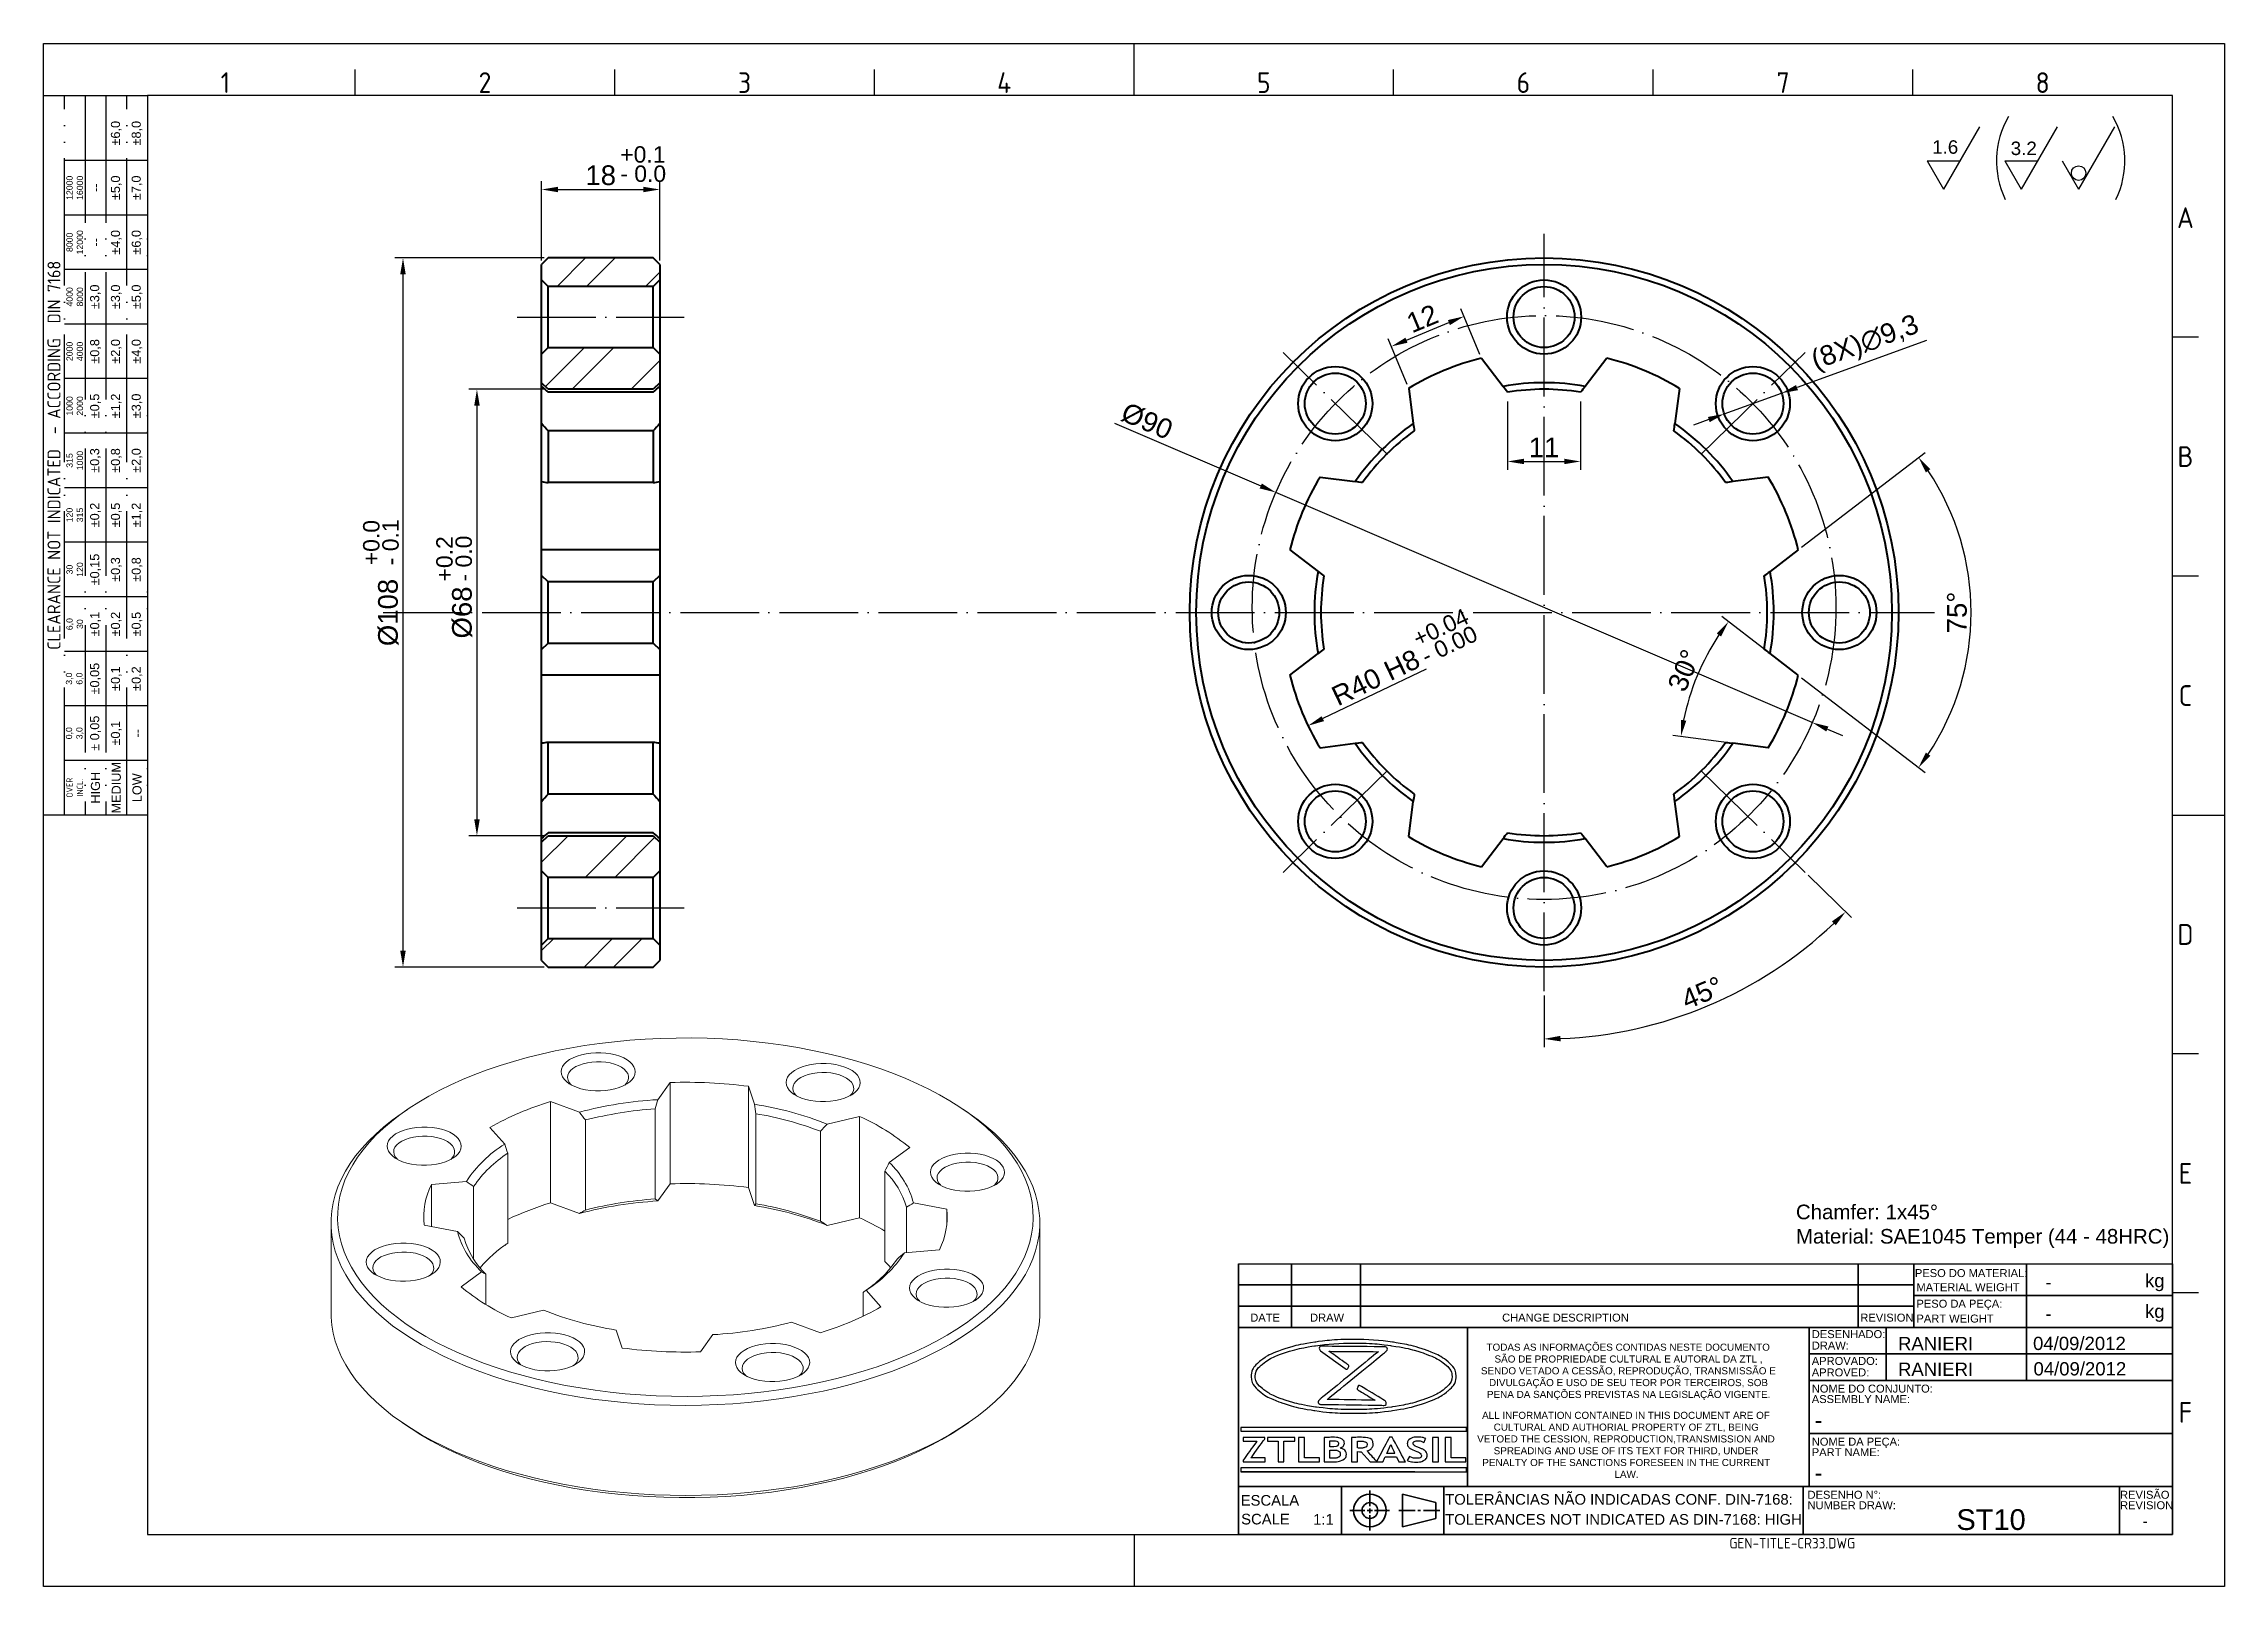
# Model space of a CAD drawing. Header units: millimetres. Extents: x 2045 to 2378, y 1225 to 1460.
import ezdxf
from ezdxf.enums import TextEntityAlignment as Align

# ---------------------------------------------------------------- set-up
doc = ezdxf.new("R2010")
doc.units = ezdxf.units.MM
for name, pattern in [('ACAD_ISO02W100', [15, 12, -3]), ('ACAD_ISO04W100', [30, 24, -3, 0, -3]), ('ACAD_ISO05W100', [33, 24, -3, 0, -3, 0, -3])]:
    doc.linetypes.add(name, pattern=pattern)
for name, color, linetype, lineweight in [('AM_0', 7, 'Continuous', 40), ('AM_4', 1, 'ACAD_ISO04W100', 25), ('AM_5', 3, 'Continuous', 25), ('AM_8', 40, 'ACAD_ISO02W100', 35), ('AM_BOR', 2, 'ACAD_ISO05W100', 35)]:
    doc.layers.add(name, color=color, linetype=linetype, lineweight=lineweight)
doc.layers.add('Camada 1', color=7, linetype='Continuous')
doc.styles.add('ACISOTS', font='isocp.shx', dxfattribs={"height": 1})
doc.styles.get("Standard").update_dxf_attribs({"font": 'arial.ttf'})
doc.dimstyles.new('ISO-25', dxfattribs={"dimtxt": 3, "dimasz": 2.5, "dimexe": 1.25, "dimexo": 0.625, "dimtad": 1, "dimtxsty": 'Standard', "dimcen": 2.5, "dimadec": 0, "dimazin": 0, "dimtfac": 1, "dimtmove": 0, "dimatfit": 3, "dimfxl": 1, "dimarcsym": 0})

msp = doc.modelspace()

# ---------------------------------------------------------------- texts
at = {"insert": (2312.441, 1283.371), "char_height": 2.2275, "width": 72.87541, "attachment_point": 1}
msp.add_mtext('Chamfer: 1x45%%D^JMaterial: SAE1045 Temper (44 - 48HRC)', dxfattribs=at)
at = {"color": 0, "linetype": 'Continuous', "char_height": 1.07811, "attachment_point": 1}
for s, width, insert in [('\\pi1.4733;TODAS AS INFORMAÇÕES CONTIDAS NESTE DOCUMENTO \\P\\pi2.6915;SÃO DE PROPRIEDADE CULTURAL E AUTORAL DA ZTL , \\P\\pi0.61505;SENDO VETADO A CESSÃO, REPRODUÇÃO, TRANSMISSÃO E \\P\\pi1.8524;DIVULGAÇÃO E USO DE SEU TEOR POR TERCEIROS, SOB \\P\\pi1.5409;PENA DA SANÇÕES PREVISTAS NA LEGISLAÇÃO VIGENTE.', 46.0224, (2263.822, 1262.195)), ('\\pi1.3947;ALL INFORMATION CONTAINED IN THIS DOCUMENT ARE OF \\P\\pi3.1582;CULTURAL AND AUTHORIAL PROPERTY OF ZTL, BEING  \\P\\pi0.64935;VETOED THE CESSION, REPRODUCTION,TRANSMISSION AND \\P\\pi3.1604;SPREADING AND USE OF ITS TEXT FOR THIRD, UNDER \\P\\pi1.4322;PENALTY OF THE SANCTIONS FORESEEN IN THE CURRENT \\P\\pi21.563;LAW.', 46.56756, (2263.222, 1251.817))]:
    msp.add_mtext_dynamic_manual_height_columns(s, width=width, gutter_width=12.5, heights=[0], dxfattribs=dict(at, insert=insert))
at = {"layer": 'AM_5', "char_height": 2.0493, "attachment_point": 1}
for s, insert in [('1.6', (2333.193, 1445.483)), ('3.2', (2345.163, 1445.285))]:
    msp.add_mtext_dynamic_manual_height_columns(s, width=18.23779, gutter_width=12.5, heights=[0], dxfattribs=dict(at, insert=insert))
at = {"layer": 'AM_5', "ltscale": 0.5, "char_height": 2.5, "attachment_point": 1}
for s, insert in [('+0.1', (2133.297, 1444.577)), ('- 0.0', (2133.297, 1441.644))]:
    msp.add_mtext_dynamic_manual_height_columns(s, width=8.49175, gutter_width=12.5, heights=[0], dxfattribs=dict(at, insert=insert))
for s, width, insert, rotation in [('+0.0', 8.49175, (2094.103, 1380.756), 90), ('- 0.1', 8.49175, (2097.036, 1380.756), 90), ('+0.2', 8.49175, (2105.257, 1378.281), 90), ('- 0.0', 8.49175, (2108.19, 1378.281), 90), ('+0.04', 8.49175, (2253.797, 1370.521), 25.31812), ('- 0.00', 10.10157, (2255.051, 1367.87), 25.31812)]:
    msp.add_mtext_dynamic_manual_height_columns(s, width=width, gutter_width=12.5, heights=[0], dxfattribs=dict(at, insert=insert, rotation=rotation))
at = {"layer": 'AM_8', "color": 0, "linetype": 'Continuous'}
for s, height, p in [('PESO DO MATERIAL:', 1.21287, (2330.565, 1272.335)), ('kg', 2.0215, (2365.634, 1270.785)), ('MATERIAL WEIGHT', 1.21287, (2330.8, 1270.187)), ('DATE', 1.2129, (2229.293, 1265.553)), ('DRAW', 1.2129, (2238.405, 1265.553)), ('CHANGE DESCRIPTION', 1.21287, (2267.67, 1265.553)), ('REVISION', 1.2129, (2322.251, 1265.553)), ('PESO DA PEÇA:', 1.21287, (2330.8, 1267.674)), ('PART WEIGHT', 1.21287, (2330.8, 1265.41)), ('kg', 2.0215, (2365.634, 1266.121)), ('DESENHADO:', 1.2129, (2314.854, 1263.039)), ('APROVADO:', 1.2129, (2314.854, 1258.954)), ('DRAW:', 1.2129, (2314.854, 1261.294)), ('APROVED:', 1.2129, (2314.854, 1257.209)), ('ASSEMBLY NAME:', 1.21287, (2314.854, 1253.144)), ('NOME DO CONJUNTO:', 1.21287, (2314.854, 1254.741)), ('NOME DA PEÇA:', 1.21287, (2314.854, 1246.656)), ('PART NAME:', 1.2129, (2314.854, 1245.059)), ('TOLERÂNCIAS NÃO INDICADAS CONF. DIN-7168:', 1.61716, (2258.988, 1237.668)), ('DESENHO N%%d:', 1.21287, (2314.208, 1238.57)), ('REVISÃO', 1.2129, (2361.828, 1238.57)), ('SCALE', 1.6172, (2227.907, 1234.66)), ('ESCALA', 1.6172, (2227.832, 1237.518)), ('1:1', 1.6172, (2238.871, 1234.616)), ('TOLERANCES NOT INDICATED AS DIN-7168: HIGH', 1.61716, (2258.988, 1234.616)), ('NUMBER DRAW:', 1.21287, (2314.208, 1236.973)), ('REVISION', 1.2129, (2361.828, 1236.973))]:
    msp.add_text(s, height=height, dxfattribs=at).set_placement(p)
for p in [(2350.456, 1271.566), (2350.456, 1266.756)]:
    msp.add_attdef('-', text='', height=2.021, dxfattribs=at).set_placement(p, align=Align.MIDDLE_LEFT)
for tag, p, height in [('RANIERI', (2327.992, 1261.199), 2.021), ('04/09/2012', (2348.571, 1261.222), 2.021), ('04/09/2012', (2348.636, 1257.354), 2.021), ('RANIERI', (2327.991, 1257.287), 2.021), ('-', (2315.31, 1249.328), 2.426), ('-', (2315.31, 1241.304), 2.426), ('ST10', (2336.894, 1233.813), 3.162)]:
    msp.add_attdef(tag, p, '', height=height, dxfattribs=at)
msp.add_attdef('-', text='', height=1.581, dxfattribs=at).set_placement((2365.656, 1235.15), align=Align.MIDDLE_CENTER)
at = {"layer": 'AM_8', "color": 0, "linetype": 'Continuous', "style": 'ACISOTS'}
msp.add_attdef('GEN-TITLE-CR33.DWG', (2302.299, 1230.991), '', height=1.617, dxfattribs=at)

# ---------------------------------------------------------------- blocks, each defined once
blk = doc.blocks.new('A3 ZTL')
for p, q in [((19.57, 280.82), (19.57, 9.78)), ((401.17, 280.82), (19.57, 280.82)), ((401.17, 9.78), (401.17, 280.82)), ((19.57, 9.78), (401.17, 9.78))]:
    blk.add_line(p, q)
at = {"layer": 'AM_BOR', "color": 135, "linetype": 'Continuous', "lineweight": 25}
for p, q in [((0, 0), (0, 290.61)), ((0, 290.61), (410.96, 290.61)), ((410.96, 290.61), (410.96, 0)), ((410.96, 0), (0, 0))]:
    blk.add_line(p, q, dxfattribs=at)
at = {"layer": 'AM_BOR', "color": 135, "lineweight": 25}
for p, q in [((205.48, 280.82), (205.48, 290.61)), ((58.71, 280.82), (58.71, 285.71)), ((107.63, 280.82), (107.63, 285.71)), ((156.56, 280.82), (156.56, 285.71)), ((254.4, 280.82), (254.4, 285.71)), ((303.33, 280.82), (303.33, 285.71)), ((352.25, 280.82), (352.25, 285.71)), ((3.91, 145.3), (3.91, 280.82)), ((7.83, 280.82), (7.83, 145.3)), ((11.74, 280.82), (11.74, 145.3)), ((15.66, 145.3), (15.66, 280.82)), ((19.57, 268.59), (3.91, 268.59)), ((19.57, 258.32), (3.91, 258.32)), ((19.57, 248.04), (3.91, 248.04)), ((19.57, 237.77), (3.91, 237.77)), ((406.07, 235.32), (401.17, 235.32)), ((19.57, 227.5), (3.91, 227.5)), ((19.57, 217.22), (3.91, 217.22)), ((19.57, 206.95), (3.91, 206.95)), ((19.57, 196.67), (3.91, 196.67)), ((406.07, 190.31), (401.17, 190.31)), ((19.57, 186.4), (3.91, 186.4)), ((19.57, 176.13), (3.91, 176.13)), ((19.57, 165.85), (3.91, 165.85)), ((19.57, 155.58), (3.91, 155.58)), ((401.17, 145.3), (410.96, 145.3)), ((406.07, 100.29), (401.17, 100.29)), ((406.07, 55.28), (401.17, 55.28)), ((205.48, 9.78), (205.48, 0))]:
    blk.add_line(p, q, dxfattribs=at)
blk.add_lwpolyline([(19.57, 145.3), (0, 145.3), (0, 280.82), (19.57, 280.82)], close=True, dxfattribs=at)
at = {"layer": 'AM_BOR', "color": 135, "lineweight": 25, "style": 'ACISOTS'}
for s, p in [('1', (34.25, 283.27)), ('2', (83.17, 283.27)), ('3', (132.09, 283.27)), ('4', (181.02, 283.27)), ('5', (229.94, 283.27)), ('6', (278.86, 283.27)), ('7', (327.79, 283.27)), ('8', (376.71, 283.27)), ('A', (403.62, 257.83)), ('B', (403.62, 212.82)), ('C', (403.62, 167.81)), ('D', (403.62, 122.8)), ('E', (403.62, 77.79)), ('F', (403.62, 32.78))]:
    blk.add_text(s, height=3.91, dxfattribs=at).set_placement(p, align=Align.MIDDLE)
at = {"layer": 'AM_BOR', "color": 135, "lineweight": 25, "attachment_point": 5, "rotation": 90}
for s, insert, char_height, width in [('±6,0', (13.7, 273.73), 1.712, 10.274), ('±8,0', (17.61, 273.73), 1.712, 10.274), ('12000\\P16000', (5.87, 263.45), 1.174, 10.274), ('--', (9.78, 263.45), 1.712, 10.274), ('±5,0', (13.7, 263.45), 1.712, 10.274), ('±7,0', (17.61, 263.45), 1.712, 10.274), ('8000\\P12000', (5.87, 253.18), 1.174, 10.274), ('±4,0', (13.7, 253.18), 1.712, 10.274), ('±6,0', (17.61, 253.18), 1.712, 10.274), ('--', (9.78, 253.18), 1.712, 10.274), ('{\\Fisocp.shx|c0;CLEARANCE NOT INDICATED  - ACCORDING  DIN 7168}', (1.96, 213.06), 2.4462, 135.5186), ('4000\\P8000', (5.87, 242.91), 1.174, 10.274), ('±3,0', (9.78, 242.91), 1.712, 10.274), ('±3,0', (13.7, 242.91), 1.712, 10.274), ('±5,0', (17.61, 242.91), 1.712, 10.274), ('2000\\P4000', (5.87, 232.63), 1.174, 10.274), ('±0,8', (9.78, 232.63), 1.712, 10.274), ('±2,0', (13.7, 232.63), 1.712, 10.274), ('±4,0', (17.61, 232.63), 1.712, 10.274), ('1000\\P2000', (5.87, 222.36), 1.174, 10.274), ('±0,5', (9.78, 222.36), 1.712, 10.274), ('±1,2', (13.7, 222.36), 1.712, 10.274), ('±3,0', (17.61, 222.36), 1.712, 10.274), ('315\\P1000', (5.87, 212.08), 1.174, 10.274), ('±0,3', (9.78, 212.08), 1.712, 10.274), ('±0,8', (13.7, 212.08), 1.712, 10.274), ('±2,0', (17.61, 212.08), 1.712, 10.274), ('120\\P315', (5.87, 201.81), 1.174, 10.274), ('±0,2', (9.78, 201.81), 1.712, 10.274), ('±0,5', (13.7, 201.81), 1.712, 10.274), ('±1,2', (17.61, 201.81), 1.712, 10.274), ('±0,15', (9.78, 191.54), 1.712, 10.274), ('±0,3', (13.7, 191.54), 1.712, 10.274), ('±0,8', (17.61, 191.54), 1.712, 10.274), ('30\\P120', (5.87, 191.54), 1.174, 10.274), ('6,0\\P30', (5.87, 181.26), 1.174, 10.274), ('±0,1', (9.78, 181.26), 1.712, 10.274), ('±0,2', (13.7, 181.26), 1.712, 10.274), ('±0,5', (17.61, 181.26), 1.712, 10.274), ('±0,05', (9.78, 170.99), 1.712, 10.274), ('±0,1', (13.7, 170.99), 1.712, 10.274), ('±0,2', (17.61, 170.99), 1.712, 10.274), ('3,0\\P6,0', (5.87, 170.99), 1.174, 10.274), ('0,0\\P3,0', (5.87, 160.71), 1.174, 10.274), ('± 0,05', (9.78, 160.71), 1.712, 10.274), ('\\pt4.69206;±0,1', (13.7, 160.71), 1.7123, 10.274), ('--', (17.61, 160.71), 1.712, 10.274), ('{\\Fisocp.shx|c0;OVER\\PINCL.}', (5.87, 150.44), 1.1742, 10.274), ('HIGH', (9.78, 150.44), 1.712, 10.274), ('MEDIUM', (13.7, 150.44), 1.712, 10.274), ('LOW', (17.61, 150.44), 1.712, 10.274)]:
    blk.add_mtext(s, dxfattribs=dict(at, insert=insert, char_height=char_height, width=width))
blk = doc.blocks.new('*D19')
at = {"layer": 'AM_5', "color": 0, "lineweight": -2, "ltscale": 0.5, "transparency": 16777216}
for p, q in [((2121.32, 1427.19), (2121.32, 1439.24)), ((2139.32, 1427.19), (2139.32, 1439.24)), ((2123.82, 1437.99), (2136.82, 1437.99))]:
    blk.add_line(p, q, dxfattribs=at)
at = {"layer": 'AM_5', "color": 0, "ltscale": 0.5, "transparency": 16777216}
for points in [[(2123.82, 1438.4), (2123.82, 1437.57), (2121.32, 1437.99)], [(2136.82, 1438.4), (2136.82, 1437.57), (2139.32, 1437.99)]]:
    blk.add_solid(points, dxfattribs=at)
at = {"layer": 'Defpoints', "color": 0, "ltscale": 0.5, "transparency": 16777216}
for p in [(2139.32, 1437.99), (2121.32, 1426.56), (2139.32, 1426.56)]:
    blk.add_point(p, dxfattribs=at)
at = {"layer": 'AM_5', "color": 0, "ltscale": 0.5, "transparency": 16777216, "insert": (2130.32, 1440.14), "char_height": 3, "attachment_point": 5}
blk.add_mtext('18', dxfattribs=at)
blk = doc.blocks.new('*D20')
at = {"layer": 'AM_5', "color": 0, "lineweight": -2, "ltscale": 0.5, "transparency": 16777216}
for p, q in [((2121.69, 1427.56), (2098.94, 1427.56)), ((2100.19, 1425.06), (2100.19, 1322.06)), ((2121.69, 1319.56), (2098.94, 1319.56))]:
    blk.add_line(p, q, dxfattribs=at)
at = {"layer": 'AM_5', "color": 0, "ltscale": 0.5, "transparency": 16777216}
for points in [[(2099.77, 1425.06), (2100.61, 1425.06), (2100.19, 1427.56)], [(2099.77, 1322.06), (2100.61, 1322.06), (2100.19, 1319.56)]]:
    blk.add_solid(points, dxfattribs=at)
at = {"layer": 'Defpoints', "color": 0, "ltscale": 0.5, "transparency": 16777216}
for p in [(2122.32, 1427.56), (2100.19, 1319.56), (2122.32, 1319.56)]:
    blk.add_point(p, dxfattribs=at)
at = {"layer": 'AM_5', "color": 0, "ltscale": 0.5, "transparency": 16777216, "insert": (2097.95, 1373.56), "char_height": 3, "attachment_point": 5, "rotation": 90}
blk.add_mtext('%%C108', dxfattribs=at)
blk = doc.blocks.new('*D21')
at = {"layer": 'AM_5', "color": 0, "lineweight": -2, "ltscale": 0.5, "transparency": 16777216}
for p, q in [((2121.69, 1407.56), (2110.21, 1407.56)), ((2111.46, 1405.06), (2111.46, 1342.06)), ((2121.69, 1339.56), (2110.21, 1339.56))]:
    blk.add_line(p, q, dxfattribs=at)
at = {"layer": 'AM_5', "color": 0, "ltscale": 0.5, "transparency": 16777216}
for points in [[(2111.04, 1405.06), (2111.88, 1405.06), (2111.46, 1407.56)], [(2111.04, 1342.06), (2111.88, 1342.06), (2111.46, 1339.56)]]:
    blk.add_solid(points, dxfattribs=at)
at = {"layer": 'Defpoints', "color": 0, "ltscale": 0.5, "transparency": 16777216}
for p in [(2122.32, 1407.56), (2111.46, 1339.56), (2122.32, 1339.56)]:
    blk.add_point(p, dxfattribs=at)
at = {"layer": 'AM_5', "color": 0, "ltscale": 0.5, "transparency": 16777216, "insert": (2109.22, 1373.56), "char_height": 3, "attachment_point": 5, "rotation": 90}
blk.add_mtext('%%c68', dxfattribs=at)
blk = doc.blocks.new('*D22')
at = {"layer": 'AM_5', "color": 0, "lineweight": -2, "ltscale": 0.5, "transparency": 16777216}
for p, q in [((2332.34, 1414.97), (2312.61, 1407.82)), ((2301.51, 1403.8), (2310.26, 1406.96)), ((2299.16, 1402.94), (2296.81, 1402.09))]:
    blk.add_line(p, q, dxfattribs=at)
at = {"layer": 'AM_5', "color": 0, "ltscale": 0.5, "transparency": 16777216}
for points in [[(2312.46, 1408.21), (2312.75, 1407.42), (2310.26, 1406.96)], [(2299.02, 1403.34), (2299.3, 1402.55), (2301.51, 1403.8)]]:
    blk.add_solid(points, dxfattribs=at)
at = {"layer": 'Defpoints', "color": 0, "ltscale": 0.5, "transparency": 16777216}
for p in [(2310.26, 1406.96), (2301.51, 1403.8)]:
    blk.add_point(p, dxfattribs=at)
at = {"layer": 'AM_5', "color": 0, "ltscale": 0.5, "transparency": 16777216, "insert": (2323.07, 1414.4), "char_height": 3, "attachment_point": 5, "rotation": 19.9218}
blk.add_mtext('(8X)∅9,3', dxfattribs=at)
blk = doc.blocks.new('*D24')
at = {"layer": 'AM_5', "color": 0, "lineweight": -2, "ltscale": 0.5, "transparency": 16777216}
for p, q in [((2308.01, 1367.69), (2301.16, 1372.94)), ((2302.22, 1353.71), (2293.67, 1354.84))]:
    blk.add_line(p, q, dxfattribs=at)
blk.add_arc((2331.19, 1349.9), 36.59, 146.4153, 168.5847, dxfattribs=at)
at = {"layer": 'AM_5', "color": 0, "ltscale": 0.5, "transparency": 16777216}
for points in [[(2300.36, 1370.38), (2301.04, 1369.9), (2302.16, 1372.18)], [(2295.73, 1357.07), (2294.91, 1357.21), (2294.91, 1354.68)]]:
    blk.add_solid(points, dxfattribs=at)
at = {"layer": 'Defpoints', "color": 0, "ltscale": 0.5, "transparency": 16777216}
for p in [(2298.73, 1366.8), (2308.5, 1367.31), (2312.79, 1364.01), (2302.84, 1353.63), (2308.2, 1352.93)]:
    blk.add_point(p, dxfattribs=at)
at = {"layer": 'AM_5', "color": 0, "ltscale": 0.5, "transparency": 16777216, "insert": (2295.39, 1364.73), "char_height": 3, "attachment_point": 5, "rotation": 67.5}
blk.add_mtext('30°', dxfattribs=at)
blk = doc.blocks.new('*D25')
at = {"layer": 'AM_5', "color": 0, "lineweight": -2, "ltscale": 0.5, "transparency": 16777216}
for p, q in [((2268.5, 1405.72), (2268.5, 1395.31)), ((2279.63, 1405.72), (2279.63, 1395.31)), ((2271, 1396.56), (2277.13, 1396.56))]:
    blk.add_line(p, q, dxfattribs=at)
at = {"layer": 'AM_5', "color": 0, "ltscale": 0.5, "transparency": 16777216}
for points in [[(2271, 1396.98), (2271, 1396.15), (2268.5, 1396.56)], [(2277.13, 1396.98), (2277.13, 1396.15), (2279.63, 1396.56)]]:
    blk.add_solid(points, dxfattribs=at)
at = {"layer": 'Defpoints', "color": 0, "ltscale": 0.5, "transparency": 16777216}
for p in [(2268.5, 1406.34), (2279.63, 1406.34), (2279.63, 1396.56)]:
    blk.add_point(p, dxfattribs=at)
at = {"layer": 'AM_5', "color": 0, "ltscale": 0.5, "transparency": 16777216, "insert": (2274.06, 1398.7), "char_height": 3, "attachment_point": 5}
blk.add_mtext('11', dxfattribs=at)
blk = doc.blocks.new('*D26')
at = {"layer": 'AM_5', "color": 0, "lineweight": -2, "ltscale": 0.5, "transparency": 16777216}
for p, q in [((2264.28, 1412.87), (2261.39, 1419.83)), ((2253.1, 1415.04), (2259.56, 1417.71)), ((2253.19, 1408.28), (2250.31, 1415.23))]:
    blk.add_line(p, q, dxfattribs=at)
at = {"layer": 'AM_5', "color": 0, "ltscale": 0.5, "transparency": 16777216}
for points in [[(2259.4, 1418.1), (2259.72, 1417.33), (2261.87, 1418.67)], [(2252.94, 1415.42), (2253.26, 1414.65), (2250.79, 1414.08)]]:
    blk.add_solid(points, dxfattribs=at)
at = {"layer": 'Defpoints', "color": 0, "ltscale": 0.5, "transparency": 16777216}
for p in [(2261.87, 1418.67), (2264.52, 1412.29), (2253.43, 1407.7)]:
    blk.add_point(p, dxfattribs=at)
at = {"layer": 'AM_5', "color": 0, "ltscale": 0.5, "transparency": 16777216, "insert": (2255.51, 1418.34), "char_height": 3, "attachment_point": 5, "rotation": 22.5}
blk.add_mtext('12', dxfattribs=at)
blk = doc.blocks.new('*D27')
at = {"layer": 'AM_5', "color": 0, "lineweight": -2, "ltscale": 0.5, "transparency": 16777216}
for p, q in [((2208.63, 1402.38), (2230.9, 1392.83)), ((2314.93, 1356.8), (2233.2, 1391.84)), ((2317.23, 1355.81), (2319.53, 1354.83))]:
    blk.add_line(p, q, dxfattribs=at)
at = {"layer": 'AM_5', "color": 0, "ltscale": 0.5, "transparency": 16777216}
for points in [[(2231.06, 1393.21), (2230.73, 1392.45), (2233.2, 1391.84)], [(2317.39, 1356.19), (2317.07, 1355.43), (2314.93, 1356.8)]]:
    blk.add_solid(points, dxfattribs=at)
at = {"layer": 'Defpoints', "color": 0, "ltscale": 0.5, "transparency": 16777216}
for p in [(2233.2, 1391.84), (2314.93, 1356.8)]:
    blk.add_point(p, dxfattribs=at)
at = {"layer": 'AM_5', "color": 0, "ltscale": 0.5, "transparency": 16777216, "insert": (2213.56, 1402.7), "char_height": 3, "attachment_point": 5, "rotation": 336.7911}
blk.add_mtext('%%C90', dxfattribs=at)
blk = doc.blocks.new('*D28')
at = {"layer": 'AM_5', "color": 0, "lineweight": -2, "ltscale": 0.5, "transparency": 16777216}
for p, q in [((2314.29, 1333.54), (2320.89, 1327.09)), ((2274.06, 1315.24), (2274.06, 1307.36))]:
    blk.add_line(p, q, dxfattribs=at)
blk.add_arc((2274.06, 1372.8), 64.19, 272.2316, 313.4598, dxfattribs=at)
at = {"layer": 'AM_5', "color": 0, "ltscale": 0.5, "transparency": 16777216}
for points in [[(2317.92, 1326.51), (2318.51, 1325.91), (2320, 1327.96)], [(2276.57, 1308.24), (2276.56, 1309.08), (2274.06, 1308.61)]]:
    blk.add_solid(points, dxfattribs=at)
at = {"layer": 'Defpoints', "color": 0, "ltscale": 0.5, "transparency": 16777216}
for p in [(2274.06, 1431.25), (2297.93, 1349.51), (2313.84, 1333.98), (2274.06, 1315.87), (2290.93, 1310.87)]:
    blk.add_point(p, dxfattribs=at)
at = {"layer": 'AM_5', "color": 0, "ltscale": 0.5, "transparency": 16777216, "insert": (2298.15, 1315.63), "char_height": 3, "attachment_point": 5, "rotation": 22.8457}
blk.add_mtext('45%%D', dxfattribs=at)
blk = doc.blocks.new('*D29')
at = {"layer": 'AM_5', "color": 0, "lineweight": -2, "ltscale": 0.5, "transparency": 16777216}
for p, q in [((2313.29, 1383.49), (2332.12, 1397.94)), ((2313.29, 1363.63), (2332.12, 1349.19))]:
    blk.add_line(p, q, dxfattribs=at)
blk.add_arc((2300.35, 1373.56), 38.79, 326.1933, 33.8067, dxfattribs=at)
at = {"layer": 'AM_5', "color": 0, "ltscale": 0.5, "transparency": 16777216}
for points in [[(2332.24, 1394.9), (2332.92, 1395.39), (2331.12, 1397.17)], [(2332.92, 1351.74), (2332.24, 1352.22), (2331.12, 1349.95)]]:
    blk.add_solid(points, dxfattribs=at)
at = {"layer": 'Defpoints', "color": 0, "ltscale": 0.5, "transparency": 16777216}
for p in [(2312.79, 1383.11), (2308.5, 1379.81), (2308.5, 1367.31), (2312.79, 1364.01), (2338.22, 1365.16)]:
    blk.add_point(p, dxfattribs=at)
at = {"layer": 'AM_5', "color": 0, "ltscale": 0.5, "transparency": 16777216, "insert": (2336.99, 1373.56), "char_height": 3, "attachment_point": 5, "rotation": 90}
blk.add_mtext('75°', dxfattribs=at)
blk = doc.blocks.new('*D30')
at = {"layer": 'AM_5', "color": 0, "lineweight": -2, "ltscale": 0.5, "transparency": 16777216}
blk.add_line((2256.08, 1364.93), (2240.35, 1357.39), dxfattribs=at)
at = {"layer": 'AM_5', "color": 0, "ltscale": 0.5, "transparency": 16777216}
blk.add_solid([(2240.17, 1357.76), (2240.53, 1357.01), (2238.1, 1356.31)], dxfattribs=at)
at = {"layer": 'Defpoints', "color": 0, "ltscale": 0.5, "transparency": 16777216}
for p in [(2274.06, 1373.56), (2238.1, 1356.31)]:
    blk.add_point(p, dxfattribs=at)
at = {"layer": 'AM_5', "color": 0, "ltscale": 0.5, "transparency": 16777216, "insert": (2248.41, 1363.65), "char_height": 3, "attachment_point": 5, "rotation": 25.6301}
blk.add_mtext('R40 H8', dxfattribs=at)

# ---------------------------------------------------------------- dimensions: what is measured, and where the dimension line sits
at = {"layer": 'AM_5', "ltscale": 0.5}
dim = msp.add_linear_dim(base=(2139.318, 1437.987), p1=(2121.318, 1426.561), p2=(2139.318, 1426.561), dimstyle='ISO-25', dxfattribs=at)
dim.commit()
dim.dimension.update_dxf_attribs({"geometry": '*D19', "text_midpoint": (2130.318, 1440.144)})
dim = msp.add_angular_dim_2l(base=(2290.927, 1310.866), line1=((2274.064, 1315.869), (2274.064, 1431.253)), line2=((2297.929, 1349.506), (2313.839, 1333.976)), text='45%%D', dimstyle='ISO-25', dxfattribs=at)
dim.commit()
dim.dimension.update_dxf_attribs({"geometry": '*D28', "text_midpoint": (2298.151, 1315.629)})
for base, p1, p2, text, picture, middle in [((2100.189, 1319.561), (2122.318, 1427.561), (2122.318, 1319.561), '%%C108', '*D20', (2097.949, 1373.561)), ((2111.459, 1339.561), (2122.318, 1407.561), (2122.318, 1339.561), '%%c68', '*D21', (2109.219, 1373.561))]:
    dim = msp.add_linear_dim(base=base, p1=p1, p2=p2, angle=90, text=text, dimstyle='ISO-25', dxfattribs=at)
    dim.commit()
    dim.dimension.update_dxf_attribs({"geometry": picture, "text_midpoint": middle})
dim = msp.add_aligned_dim(p1=(2253.43, 1407.698), p2=(2264.516, 1412.29), distance=6.906, dimstyle='ISO-25', dxfattribs=at)
dim.commit()
dim.dimension.update_dxf_attribs({"geometry": '*D26', "text_midpoint": (2255.514, 1418.344)})
for p1, p2, text, picture, middle in [((2301.512, 1403.796), (2310.256, 1406.965), '(8X)<>', '*D22', (2323.967, 1411.934)), ((2314.932, 1356.796), (2233.196, 1391.843), '%%C90', '*D27', (2212.675, 1400.642))]:
    dim = msp.add_diameter_dim_2p(p1=p1, p2=p2, text=text, dimstyle='ISO-25', dxfattribs=at)
    dim.commit()
    dim.dimension.update_dxf_attribs({"geometry": picture, "text_midpoint": middle, "dimtype": 163})
dim = msp.add_linear_dim(base=(2279.631, 1396.564), p1=(2268.497, 1406.343), p2=(2279.631, 1406.343), text='11', dimstyle='ISO-25', dxfattribs=at)
dim.commit()
dim.dimension.update_dxf_attribs({"geometry": '*D25', "text_midpoint": (2274.064, 1398.695)})
for base, line1, line2, picture, middle in [((2338.221, 1365.165), ((2312.794, 1383.109), (2308.501, 1379.815)), ((2312.794, 1364.013), (2308.501, 1367.307)), '*D29', (2336.99, 1373.561)), ((2298.728, 1366.796), ((2312.794, 1364.013), (2308.501, 1367.307)), ((2308.201, 1352.926), (2302.837, 1353.632)), '*D24', (2295.386, 1364.729))]:
    dim = msp.add_angular_dim_2l(base=base, line1=line1, line2=line2, dimstyle='ISO-25', dxfattribs=at)
    dim.commit()
    dim.dimension.update_dxf_attribs({"geometry": picture, "text_midpoint": middle})
dim = msp.add_radius_dim(center=(2274.064, 1373.561), mpoint=(2238.1, 1356.306), text='R40 H8', dimstyle='ISO-25', dxfattribs=at)
dim.commit()
dim.dimension.update_dxf_attribs({"geometry": '*D30', "text_midpoint": (2249.346, 1361.702), "dimtype": 164})

# ---------------------------------------------------------------- hatches: boundary and pattern name
at = {"layer": 'AM_5', "ltscale": 0.5}
h = msp.add_hatch(dxfattribs=at)
h.set_pattern_fill('ANSI32', color=1)
h.paths.add_polyline_path([(2139.318, 1426.561), (2138.318, 1427.561), (2122.318, 1427.561), (2121.318, 1426.561), (2121.318, 1424.211), (2122.318, 1423.211), (2138.318, 1423.211), (2139.318, 1424.211)])
h.paths.add_polyline_path([(2139.318, 1412.911), (2138.318, 1413.911), (2122.318, 1413.911), (2121.318, 1412.911), (2121.318, 1408.561), (2122.318, 1407.561), (2138.318, 1407.561), (2139.318, 1408.561)])
h.paths.add_polyline_path([(2139.318, 1322.911), (2138.318, 1323.911), (2122.318, 1323.911), (2121.318, 1322.911), (2121.318, 1320.561), (2122.318, 1319.561), (2138.318, 1319.561), (2139.318, 1320.561)])
h.paths.add_polyline_path([(2139.318, 1338.561), (2138.318, 1339.561), (2122.318, 1339.561), (2121.318, 1338.561), (2121.318, 1334.211), (2122.318, 1333.211), (2138.318, 1333.211), (2139.318, 1334.211)])

# ---------------------------------------------------------------- linework, layer by layer
at = {"color": 7, "linetype": 'Continuous', "lineweight": 15}
for p, q in [((2140.904, 1301.97), (2139.024, 1299.356)), ((2140.904, 1286.54), (2140.904, 1301.97)), ((2152.852, 1301.396), (2153.762, 1298.649)), ((2152.852, 1285.967), (2152.852, 1301.396)), ((2100.856, 1297.862), (2100.056, 1297.314)), ((2122.66, 1299.064), (2127.075, 1297.453)), ((2122.66, 1283.635), (2122.66, 1299.064)), ((2127.996, 1282.545), (2127.996, 1296.26)), ((2138.633, 1284.239), (2138.633, 1297.954)), ((2153.951, 1283.504), (2153.951, 1297.219)), ((2169.741, 1296.806), (2164.824, 1295.643)), ((2169.741, 1281.377), (2169.741, 1296.806)), ((2186.386, 1297.314), (2185.587, 1297.862)), ((2113.424, 1295.118), (2115.684, 1292.586)), ((2163.798, 1280.828), (2163.798, 1294.543)), ((2116.155, 1277.486), (2116.155, 1291.201)), ((2177.403, 1292.05), (2174.274, 1289.776)), ((2104.512, 1286.42), (2109.846, 1286.889)), ((2104.512, 1280.054), (2104.512, 1286.42)), ((2110.959, 1275.076), (2110.959, 1286.129)), ((2140.904, 1286.54), (2139.024, 1283.927)), ((2173.622, 1274.73), (2173.622, 1288.444)), ((2122.66, 1283.635), (2127.075, 1282.024)), ((2152.852, 1285.967), (2153.762, 1283.22)), ((2176.91, 1276.059), (2176.91, 1282.966)), ((2183.043, 1282.654), (2177.969, 1283.621)), ((2089.221, 1280.603), (2089.221, 1266.888)), ((2103.4, 1280.266), (2108.474, 1279.298)), ((2169.741, 1281.377), (2164.824, 1280.214)), ((2183.043, 1280.266), (2183.043, 1282.654)), ((2197.221, 1266.888), (2197.221, 1280.603)), ((2181.93, 1276.5), (2176.596, 1276.031)), ((2109.04, 1270.87), (2112.168, 1273.144)), ((2112.821, 1268.159), (2112.821, 1272.761)), ((2170.288, 1266.369), (2170.288, 1270.005)), ((2173.018, 1267.801), (2170.759, 1270.334)), ((2116.702, 1266.113), (2121.619, 1267.277)), ((2133.591, 1261.523), (2132.681, 1264.27)), ((2145.539, 1260.95), (2147.418, 1263.564)), ((2163.783, 1263.855), (2159.368, 1265.466)), ((2100.056, 1250.177), (2100.856, 1249.629)), ((2185.587, 1249.629), (2186.386, 1250.177))]:
    msp.add_line(p, q, dxfattribs=at)
at = {"linetype": 'Continuous'}
msp.add_line((2227.502, 1274.375), (2369.813, 1274.375), dxfattribs=at)
at = {"color": 7, "linetype": 'Continuous', "lineweight": 15, "flags": 128}
for points in [[(2118.486, 1257.318), (2120.599, 1256.774), (2122.757, 1256.28), (2124.955, 1255.835), (2127.189, 1255.442), (2129.456, 1255.1), (2131.749, 1254.81), (2134.066, 1254.573), (2136.4, 1254.39), (2138.748, 1254.26), (2141.105, 1254.185), (2143.467, 1254.163), (2145.827, 1254.196), (2148.183, 1254.283), (2150.528, 1254.423), (2152.86, 1254.618), (2155.172, 1254.866), (2157.46, 1255.166), (2159.72, 1255.519), (2161.947, 1255.923), (2164.137, 1256.378), (2166.286, 1256.883), (2168.389, 1257.437), (2170.442, 1258.038), (2172.44, 1258.686), (2174.381, 1259.379), (2176.26, 1260.116), (2178.073, 1260.895), (2179.818, 1261.715), (2181.489, 1262.574), (2183.085, 1263.471), (2184.601, 1264.403), (2186.035, 1265.37), (2187.384, 1266.368), (2188.646, 1267.396), (2189.817, 1268.452), (2190.896, 1269.534), (2191.88, 1270.64), (2192.767, 1271.767), (2193.557, 1272.913), (2194.246, 1274.077), (2194.834, 1275.255), (2195.319, 1276.445), (2195.701, 1277.645), (2195.979, 1278.853), (2196.152, 1280.066), (2196.22, 1281.282), (2196.183, 1282.498), (2196.041, 1283.712), (2195.793, 1284.922), (2195.442, 1286.125), (2194.986, 1287.318), (2194.428, 1288.5), (2193.769, 1289.668), (2193.008, 1290.819), (2192.149, 1291.952), (2191.193, 1293.065), (2190.142, 1294.154), (2188.998, 1295.218), (2187.762, 1296.254), (2186.438, 1297.261), (2185.029, 1298.237), (2183.536, 1299.18), (2181.963, 1300.087), (2180.314, 1300.958), (2178.591, 1301.789), (2176.797, 1302.581), (2174.937, 1303.33), (2173.014, 1304.036), (2171.032, 1304.697), (2168.994, 1305.312), (2166.906, 1305.88), (2164.77, 1306.399), (2162.592, 1306.868), (2160.375, 1307.288), (2158.124, 1307.656), (2155.843, 1307.971), (2153.538, 1308.235), (2151.212, 1308.445), (2148.87, 1308.601), (2146.517, 1308.704), (2144.157, 1308.753), (2141.795, 1308.747), (2139.437, 1308.687), (2137.085, 1308.573), (2134.746, 1308.406), (2132.424, 1308.184), (2130.123, 1307.91), (2127.849, 1307.583), (2125.605, 1307.205), (2123.395, 1306.775), (2121.225, 1306.295), (2119.099, 1305.766), (2117.021, 1305.188), (2114.995, 1304.563), (2113.024, 1303.893), (2111.114, 1303.178), (2109.267, 1302.42), (2107.488, 1301.62), (2105.78, 1300.78), (2104.146, 1299.902), (2102.59, 1298.987), (2101.114, 1298.037), (2099.722, 1297.055), (2098.417, 1296.041), (2097.2, 1294.999), (2096.075, 1293.929), (2095.043, 1292.835), (2094.107, 1291.719), (2093.268, 1290.582), (2092.529, 1289.427), (2091.89, 1288.256), (2091.353, 1287.071), (2090.919, 1285.876), (2090.589, 1284.671), (2090.364, 1283.46), (2090.243, 1282.246), (2090.228, 1281.029), (2090.318, 1279.814), (2090.513, 1278.602), (2090.812, 1277.395), (2091.216, 1276.197), (2091.723, 1275.009), (2092.332, 1273.834), (2093.042, 1272.674), (2093.851, 1271.531), (2094.759, 1270.408), (2095.763, 1269.308), (2096.861, 1268.231), (2098.052, 1267.18), (2099.331, 1266.158), (2100.699, 1265.166), (2102.15, 1264.207), (2103.683, 1263.282), (2105.295, 1262.393), (2106.981, 1261.541), (2108.74, 1260.73), (2110.567, 1259.959), (2112.459, 1259.231), (2114.413, 1258.548), (2116.423, 1257.909), (2118.486, 1257.318)], [(2127.293, 1301.029), (2126.637, 1301.238), (2126.042, 1301.491), (2125.52, 1301.783), (2125.08, 1302.109), (2124.731, 1302.463), (2124.478, 1302.838), (2124.326, 1303.228), (2124.28, 1303.624), (2124.338, 1304.02), (2124.501, 1304.408), (2124.764, 1304.782), (2125.124, 1305.133), (2125.573, 1305.456), (2126.104, 1305.744), (2126.706, 1305.992), (2127.368, 1306.196), (2128.077, 1306.352), (2128.821, 1306.456), (2129.586, 1306.507), (2130.357, 1306.504), (2131.12, 1306.447), (2131.861, 1306.337), (2132.566, 1306.176), (2133.222, 1305.967), (2133.817, 1305.714), (2134.339, 1305.422), (2134.779, 1305.096), (2135.128, 1304.742), (2135.381, 1304.367), (2135.532, 1303.977), (2135.579, 1303.581), (2135.521, 1303.185), (2135.358, 1302.796), (2135.095, 1302.423), (2134.735, 1302.072), (2134.285, 1301.749), (2133.755, 1301.461), (2133.153, 1301.213), (2132.491, 1301.009), (2131.782, 1300.853), (2131.038, 1300.749), (2130.273, 1300.698), (2129.502, 1300.701), (2128.739, 1300.758), (2127.998, 1300.868), (2127.293, 1301.029)], [(2133.992, 1301.58), (2134.264, 1301.878), (2134.47, 1302.229), (2134.57, 1302.592), (2134.561, 1302.958), (2134.444, 1303.32), (2134.22, 1303.668), (2133.896, 1303.995), (2133.48, 1304.292), (2132.98, 1304.553), (2132.408, 1304.772), (2131.778, 1304.943), (2131.105, 1305.062), (2130.405, 1305.128), (2129.693, 1305.137), (2128.987, 1305.09), (2128.303, 1304.989), (2127.657, 1304.835), (2127.064, 1304.632), (2126.539, 1304.384), (2126.093, 1304.098), (2125.737, 1303.781), (2125.479, 1303.439), (2125.325, 1303.081), (2125.28, 1302.715), (2125.343, 1302.35), (2125.514, 1301.994), (2125.788, 1301.656), (2125.867, 1301.58)], [(2161.586, 1299.384), (2160.93, 1299.593), (2160.335, 1299.846), (2159.813, 1300.138), (2159.373, 1300.464), (2159.024, 1300.818), (2158.771, 1301.194), (2158.62, 1301.583), (2158.573, 1301.979), (2158.631, 1302.376), (2158.794, 1302.764), (2159.057, 1303.137), (2159.417, 1303.488), (2159.867, 1303.811), (2160.397, 1304.099), (2160.999, 1304.348), (2161.661, 1304.551), (2162.37, 1304.707), (2163.114, 1304.811), (2163.879, 1304.862), (2164.65, 1304.859), (2165.413, 1304.802), (2166.154, 1304.692), (2166.859, 1304.531), (2167.515, 1304.322), (2168.11, 1304.07), (2168.632, 1303.777), (2169.072, 1303.451), (2169.422, 1303.097), (2169.674, 1302.722), (2169.826, 1302.332), (2169.872, 1301.936), (2169.814, 1301.54), (2169.652, 1301.152), (2169.388, 1300.778), (2169.028, 1300.427), (2168.579, 1300.104), (2168.048, 1299.816), (2167.446, 1299.568), (2166.784, 1299.364), (2166.075, 1299.209), (2165.331, 1299.104), (2164.566, 1299.053), (2163.795, 1299.056), (2163.032, 1299.113), (2162.291, 1299.223), (2161.586, 1299.384)], [(2168.285, 1299.935), (2168.557, 1300.233), (2168.763, 1300.584), (2168.863, 1300.947), (2168.854, 1301.314), (2168.737, 1301.675), (2168.513, 1302.024), (2168.19, 1302.35), (2167.773, 1302.647), (2167.273, 1302.908), (2166.701, 1303.127), (2166.072, 1303.298), (2165.399, 1303.418), (2164.698, 1303.483), (2163.986, 1303.492), (2163.28, 1303.446), (2162.596, 1303.344), (2161.95, 1303.19), (2161.358, 1302.987), (2160.832, 1302.74), (2160.386, 1302.454), (2160.03, 1302.136), (2159.772, 1301.795), (2159.619, 1301.437), (2159.573, 1301.071), (2159.636, 1300.705), (2159.807, 1300.349), (2160.082, 1300.011), (2160.16, 1299.935)], [(2118.02, 1256.005), (2115.932, 1256.603), (2113.897, 1257.249), (2111.92, 1257.939), (2110.005, 1258.675), (2108.154, 1259.453), (2106.372, 1260.273), (2104.662, 1261.132), (2103.027, 1262.029), (2101.472, 1262.963), (2099.998, 1263.932), (2098.608, 1264.933), (2097.306, 1265.964), (2096.094, 1267.025), (2094.974, 1268.112), (2093.948, 1269.223), (2093.019, 1270.357), (2092.188, 1271.511), (2091.457, 1272.682), (2090.828, 1273.869), (2090.301, 1275.069), (2089.877, 1276.28), (2089.558, 1277.5), (2089.344, 1278.725), (2089.236, 1279.955), (2089.233, 1281.185), (2089.336, 1282.415), (2089.544, 1283.64), (2089.858, 1284.86), (2090.276, 1286.072), (2090.797, 1287.273), (2091.421, 1288.461), (2092.147, 1289.633), (2092.973, 1290.788), (2093.896, 1291.922), (2094.917, 1293.035), (2096.032, 1294.123), (2097.239, 1295.185), (2098.537, 1296.218), (2099.922, 1297.221), (2100.056, 1297.314)], [(2186.386, 1297.314), (2186.445, 1297.274), (2187.835, 1296.273), (2189.137, 1295.241), (2190.349, 1294.18), (2191.469, 1293.094), (2192.494, 1291.982), (2193.423, 1290.848), (2194.254, 1289.695), (2194.985, 1288.523), (2195.615, 1287.336), (2196.142, 1286.136), (2196.565, 1284.925), (2196.884, 1283.705), (2197.098, 1282.48), (2197.207, 1281.251), (2197.209, 1280.02), (2197.107, 1278.791), (2196.898, 1277.565), (2196.585, 1276.345), (2196.167, 1275.133), (2195.645, 1273.933), (2195.021, 1272.745), (2194.296, 1271.572), (2193.47, 1270.418), (2192.546, 1269.283), (2191.526, 1268.17), (2190.411, 1267.082), (2189.203, 1266.02), (2187.906, 1264.987), (2186.521, 1263.984), (2185.051, 1263.014), (2183.5, 1262.078), (2181.869, 1261.179), (2180.163, 1260.317), (2178.385, 1259.495), (2176.538, 1258.715), (2174.626, 1257.977), (2172.652, 1257.284), (2170.62, 1256.636), (2168.535, 1256.036), (2166.4, 1255.483), (2164.22, 1254.98), (2161.999, 1254.526), (2159.741, 1254.124), (2157.451, 1253.774), (2155.133, 1253.476), (2152.791, 1253.231), (2150.431, 1253.04), (2148.057, 1252.902), (2145.673, 1252.819), (2143.285, 1252.791), (2140.896, 1252.816), (2138.512, 1252.897), (2136.137, 1253.031), (2133.776, 1253.219), (2131.434, 1253.461), (2129.114, 1253.756), (2126.822, 1254.104), (2124.563, 1254.504), (2122.339, 1254.954), (2120.157, 1255.455), (2118.02, 1256.005)], [(2100.786, 1289.703), (2100.13, 1289.912), (2099.535, 1290.165), (2099.013, 1290.457), (2098.573, 1290.783), (2098.224, 1291.137), (2097.971, 1291.512), (2097.82, 1291.902), (2097.773, 1292.298), (2097.831, 1292.694), (2097.994, 1293.082), (2098.257, 1293.456), (2098.617, 1293.807), (2099.067, 1294.13), (2099.597, 1294.418), (2100.199, 1294.666), (2100.861, 1294.87), (2101.57, 1295.025), (2102.314, 1295.13), (2103.079, 1295.181), (2103.85, 1295.178), (2104.613, 1295.121), (2105.354, 1295.011), (2106.059, 1294.85), (2106.715, 1294.641), (2107.31, 1294.388), (2107.832, 1294.096), (2108.272, 1293.77), (2108.621, 1293.416), (2108.874, 1293.04), (2109.025, 1292.651), (2109.072, 1292.255), (2109.014, 1291.858), (2108.851, 1291.47), (2108.588, 1291.097), (2108.228, 1290.746), (2107.778, 1290.423), (2107.248, 1290.135), (2106.646, 1289.886), (2105.984, 1289.683), (2105.275, 1289.527), (2104.531, 1289.423), (2103.766, 1289.372), (2102.995, 1289.375), (2102.232, 1289.432), (2101.491, 1289.542), (2100.786, 1289.703)], [(2107.485, 1290.254), (2107.757, 1290.552), (2107.963, 1290.903), (2108.063, 1291.266), (2108.054, 1291.632), (2107.937, 1291.994), (2107.713, 1292.342), (2107.389, 1292.669), (2106.973, 1292.966), (2106.473, 1293.227), (2105.901, 1293.445), (2105.271, 1293.617), (2104.598, 1293.736), (2103.898, 1293.801), (2103.186, 1293.811), (2102.48, 1293.764), (2101.796, 1293.663), (2101.15, 1293.509), (2100.558, 1293.305), (2100.032, 1293.058), (2099.586, 1292.772), (2099.23, 1292.455), (2098.972, 1292.113), (2098.818, 1291.755), (2098.773, 1291.389), (2098.836, 1291.024), (2099.007, 1290.668), (2099.281, 1290.33), (2099.36, 1290.254)], [(2183.577, 1285.732), (2182.921, 1285.941), (2182.326, 1286.194), (2181.804, 1286.486), (2181.364, 1286.812), (2181.015, 1287.166), (2180.762, 1287.542), (2180.611, 1287.931), (2180.564, 1288.327), (2180.622, 1288.723), (2180.785, 1289.112), (2181.048, 1289.485), (2181.408, 1289.836), (2181.858, 1290.159), (2182.388, 1290.447), (2182.99, 1290.695), (2183.652, 1290.899), (2184.361, 1291.055), (2185.105, 1291.159), (2185.87, 1291.21), (2186.641, 1291.207), (2187.404, 1291.15), (2188.145, 1291.04), (2188.85, 1290.879), (2189.506, 1290.67), (2190.101, 1290.417), (2190.623, 1290.125), (2191.063, 1289.799), (2191.412, 1289.445), (2191.665, 1289.07), (2191.816, 1288.68), (2191.863, 1288.284), (2191.805, 1287.888), (2191.642, 1287.5), (2191.379, 1287.126), (2191.019, 1286.775), (2190.569, 1286.452), (2190.039, 1286.164), (2189.437, 1285.916), (2188.775, 1285.712), (2188.066, 1285.556), (2187.322, 1285.452), (2186.557, 1285.401), (2185.786, 1285.404), (2185.023, 1285.461), (2184.282, 1285.571), (2183.577, 1285.732)], [(2190.276, 1286.283), (2190.548, 1286.581), (2190.754, 1286.932), (2190.854, 1287.295), (2190.845, 1287.662), (2190.728, 1288.023), (2190.504, 1288.371), (2190.18, 1288.698), (2189.764, 1288.995), (2189.264, 1289.256), (2188.692, 1289.475), (2188.062, 1289.646), (2187.389, 1289.766), (2186.689, 1289.831), (2185.977, 1289.84), (2185.271, 1289.794), (2184.587, 1289.692), (2183.941, 1289.538), (2183.349, 1289.335), (2182.823, 1289.087), (2182.377, 1288.802), (2182.021, 1288.484), (2181.763, 1288.142), (2181.609, 1287.784), (2181.564, 1287.419), (2181.627, 1287.053), (2181.798, 1286.697), (2182.072, 1286.359), (2182.151, 1286.283)], [(2097.592, 1272.04), (2096.936, 1272.249), (2096.342, 1272.502), (2095.82, 1272.795), (2095.38, 1273.121), (2095.03, 1273.475), (2094.777, 1273.85), (2094.626, 1274.239), (2094.579, 1274.636), (2094.638, 1275.032), (2094.8, 1275.42), (2095.064, 1275.793), (2095.424, 1276.145), (2095.873, 1276.467), (2096.404, 1276.756), (2097.006, 1277.004), (2097.667, 1277.208), (2098.377, 1277.363), (2099.121, 1277.467), (2099.886, 1277.519), (2100.657, 1277.516), (2101.42, 1277.459), (2102.161, 1277.349), (2102.866, 1277.188), (2103.522, 1276.979), (2104.116, 1276.726), (2104.638, 1276.434), (2105.078, 1276.107), (2105.428, 1275.753), (2105.681, 1275.378), (2105.832, 1274.989), (2105.879, 1274.592), (2105.821, 1274.196), (2105.658, 1273.808), (2105.394, 1273.435), (2105.035, 1273.083), (2104.585, 1272.761), (2104.055, 1272.473), (2103.453, 1272.224), (2102.791, 1272.02), (2102.081, 1271.865), (2101.337, 1271.761), (2100.573, 1271.709), (2099.801, 1271.712), (2099.038, 1271.769), (2098.297, 1271.879), (2097.592, 1272.04)], [(2104.292, 1272.592), (2104.563, 1272.889), (2104.77, 1273.24), (2104.87, 1273.603), (2104.861, 1273.97), (2104.743, 1274.332), (2104.52, 1274.68), (2104.196, 1275.006), (2103.779, 1275.304), (2103.279, 1275.565), (2102.708, 1275.783), (2102.078, 1275.954), (2101.405, 1276.074), (2100.705, 1276.139), (2099.993, 1276.149), (2099.287, 1276.102), (2098.603, 1276.001), (2097.957, 1275.846), (2097.364, 1275.643), (2096.839, 1275.396), (2096.393, 1275.11), (2096.036, 1274.793), (2095.779, 1274.451), (2095.625, 1274.093), (2095.58, 1273.727), (2095.643, 1273.362), (2095.814, 1273.006), (2096.088, 1272.667), (2096.167, 1272.592)], [(2173.622, 1274.73), (2174.222, 1274.08), (2174.506, 1273.745)], [(2180.383, 1268.07), (2179.727, 1268.279), (2179.133, 1268.532), (2178.611, 1268.824), (2178.171, 1269.15), (2177.821, 1269.504), (2177.568, 1269.879), (2177.417, 1270.269), (2177.37, 1270.665), (2177.429, 1271.061), (2177.591, 1271.449), (2177.855, 1271.823), (2178.215, 1272.174), (2178.664, 1272.497), (2179.195, 1272.785), (2179.797, 1273.033), (2180.458, 1273.237), (2181.168, 1273.393), (2181.912, 1273.497), (2182.677, 1273.548), (2183.448, 1273.545), (2184.211, 1273.488), (2184.952, 1273.378), (2185.657, 1273.217), (2186.313, 1273.008), (2186.907, 1272.755), (2187.429, 1272.463), (2187.869, 1272.137), (2188.219, 1271.783), (2188.472, 1271.407), (2188.623, 1271.018), (2188.67, 1270.622), (2188.612, 1270.226), (2188.449, 1269.837), (2188.185, 1269.464), (2187.825, 1269.113), (2187.376, 1268.79), (2186.846, 1268.502), (2186.244, 1268.254), (2185.582, 1268.05), (2184.872, 1267.894), (2184.128, 1267.79), (2183.364, 1267.739), (2182.592, 1267.742), (2181.829, 1267.799), (2181.088, 1267.909), (2180.383, 1268.07)], [(2187.083, 1268.621), (2187.354, 1268.919), (2187.561, 1269.27), (2187.661, 1269.633), (2187.652, 1269.999), (2187.534, 1270.361), (2187.311, 1270.709), (2186.987, 1271.036), (2186.57, 1271.333), (2186.07, 1271.594), (2185.499, 1271.813), (2184.869, 1271.984), (2184.196, 1272.103), (2183.496, 1272.169), (2182.784, 1272.178), (2182.078, 1272.131), (2181.394, 1272.03), (2180.748, 1271.876), (2180.155, 1271.673), (2179.63, 1271.425), (2179.184, 1271.139), (2178.827, 1270.822), (2178.57, 1270.48), (2178.416, 1270.122), (2178.37, 1269.756), (2178.434, 1269.391), (2178.605, 1269.035), (2178.879, 1268.697), (2178.958, 1268.621)], [(2089.221, 1266.888), (2089.236, 1266.24), (2089.344, 1265.011), (2089.558, 1263.785), (2089.877, 1262.566), (2090.301, 1261.355), (2090.828, 1260.154), (2091.457, 1258.967), (2092.188, 1257.796), (2093.019, 1256.642), (2093.948, 1255.509), (2094.974, 1254.397), (2096.094, 1253.31), (2097.306, 1252.25), (2098.608, 1251.218), (2099.998, 1250.217), (2101.472, 1249.249), (2103.027, 1248.315), (2104.662, 1247.417), (2106.372, 1246.558), (2108.154, 1245.738), (2110.005, 1244.96), (2111.92, 1244.225), (2113.897, 1243.534), (2115.932, 1242.889), (2118.02, 1242.29), (2120.157, 1241.74), (2122.339, 1241.24), (2124.563, 1240.789), (2126.822, 1240.389), (2129.114, 1240.042), (2131.434, 1239.747), (2133.776, 1239.505), (2136.137, 1239.316), (2138.512, 1239.182), (2140.896, 1239.102), (2143.285, 1239.076), (2145.673, 1239.105), (2148.057, 1239.188), (2150.431, 1239.325), (2152.791, 1239.516), (2155.133, 1239.761), (2157.451, 1240.059), (2159.741, 1240.409), (2161.999, 1240.812), (2164.22, 1241.265), (2166.4, 1241.768), (2168.535, 1242.321), (2170.62, 1242.922), (2172.652, 1243.569), (2174.626, 1244.263), (2176.538, 1245), (2178.385, 1245.781), (2180.163, 1246.603), (2181.869, 1247.464), (2183.5, 1248.363), (2185.051, 1249.299), (2186.521, 1250.269), (2187.906, 1251.272), (2189.203, 1252.305), (2190.411, 1253.367), (2191.526, 1254.456), (2192.546, 1255.568), (2193.47, 1256.703), (2194.296, 1257.858), (2195.021, 1259.03), (2195.645, 1260.218), (2196.167, 1261.419), (2196.585, 1262.63), (2196.898, 1263.85), (2197.107, 1265.076), (2197.209, 1266.305), (2197.221, 1266.888)], [(2119.583, 1258.388), (2118.927, 1258.597), (2118.333, 1258.85), (2117.811, 1259.142), (2117.371, 1259.469), (2117.021, 1259.823), (2116.768, 1260.198), (2116.617, 1260.587), (2116.57, 1260.984), (2116.629, 1261.38), (2116.791, 1261.768), (2117.055, 1262.141), (2117.415, 1262.492), (2117.864, 1262.815), (2118.395, 1263.103), (2118.996, 1263.352), (2119.658, 1263.556), (2120.368, 1263.711), (2121.112, 1263.815), (2121.877, 1263.867), (2122.648, 1263.864), (2123.411, 1263.807), (2124.152, 1263.696), (2124.857, 1263.536), (2125.513, 1263.327), (2126.107, 1263.074), (2126.629, 1262.781), (2127.069, 1262.455), (2127.419, 1262.101), (2127.672, 1261.726), (2127.823, 1261.337), (2127.87, 1260.94), (2127.811, 1260.544), (2127.649, 1260.156), (2127.385, 1259.783), (2127.025, 1259.431), (2126.576, 1259.109), (2126.045, 1258.82), (2125.444, 1258.572), (2124.782, 1258.368), (2124.072, 1258.213), (2123.328, 1258.108), (2122.563, 1258.057), (2121.792, 1258.06), (2121.029, 1258.117), (2120.288, 1258.227), (2119.583, 1258.388)], [(2126.283, 1258.94), (2126.554, 1259.237), (2126.761, 1259.588), (2126.86, 1259.951), (2126.852, 1260.318), (2126.734, 1260.68), (2126.511, 1261.028), (2126.187, 1261.354), (2125.77, 1261.651), (2125.27, 1261.912), (2124.699, 1262.131), (2124.069, 1262.302), (2123.396, 1262.422), (2122.695, 1262.487), (2121.984, 1262.497), (2121.278, 1262.45), (2120.594, 1262.348), (2119.948, 1262.194), (2119.355, 1261.991), (2118.83, 1261.744), (2118.383, 1261.458), (2118.027, 1261.141), (2117.77, 1260.799), (2117.616, 1260.441), (2117.57, 1260.075), (2117.634, 1259.71), (2117.805, 1259.354), (2118.079, 1259.015), (2118.157, 1258.94)], [(2153.876, 1256.744), (2153.22, 1256.952), (2152.626, 1257.205), (2152.104, 1257.498), (2151.664, 1257.824), (2151.314, 1258.178), (2151.061, 1258.553), (2150.91, 1258.943), (2150.863, 1259.339), (2150.922, 1259.735), (2151.084, 1260.123), (2151.348, 1260.496), (2151.708, 1260.848), (2152.157, 1261.17), (2152.688, 1261.459), (2153.29, 1261.707), (2153.951, 1261.911), (2154.661, 1262.066), (2155.405, 1262.171), (2156.17, 1262.222), (2156.941, 1262.219), (2157.704, 1262.162), (2158.445, 1262.052), (2159.15, 1261.891), (2159.806, 1261.682), (2160.4, 1261.429), (2160.922, 1261.137), (2161.362, 1260.811), (2161.712, 1260.457), (2161.965, 1260.081), (2162.116, 1259.692), (2162.163, 1259.295), (2162.105, 1258.899), (2161.942, 1258.511), (2161.678, 1258.138), (2161.319, 1257.787), (2160.869, 1257.464), (2160.339, 1257.176), (2159.737, 1256.927), (2159.075, 1256.724), (2158.365, 1256.568), (2157.621, 1256.464), (2156.857, 1256.413), (2156.085, 1256.416), (2155.322, 1256.473), (2154.581, 1256.583), (2153.876, 1256.744)], [(2160.576, 1257.295), (2160.847, 1257.593), (2161.054, 1257.944), (2161.154, 1258.307), (2161.145, 1258.673), (2161.027, 1259.035), (2160.804, 1259.383), (2160.48, 1259.71), (2160.063, 1260.007), (2159.563, 1260.268), (2158.992, 1260.486), (2158.362, 1260.658), (2157.689, 1260.777), (2156.989, 1260.842), (2156.277, 1260.852), (2155.571, 1260.805), (2154.887, 1260.704), (2154.241, 1260.55), (2153.648, 1260.346), (2153.123, 1260.099), (2152.677, 1259.813), (2152.321, 1259.496), (2152.063, 1259.154), (2151.909, 1258.796), (2151.864, 1258.43), (2151.927, 1258.065), (2152.098, 1257.709), (2152.372, 1257.371), (2152.451, 1257.295)], [(2185.587, 1249.629), (2185.328, 1249.453), (2183.853, 1248.504), (2182.296, 1247.589), (2180.663, 1246.711), (2178.954, 1245.871), (2177.175, 1245.071), (2175.329, 1244.313), (2173.418, 1243.598), (2171.448, 1242.927), (2169.422, 1242.303), (2167.343, 1241.725), (2165.217, 1241.196), (2163.047, 1240.716), (2160.838, 1240.286), (2158.594, 1239.907), (2156.319, 1239.58), (2154.018, 1239.306), (2151.696, 1239.085), (2149.357, 1238.917), (2147.006, 1238.803), (2144.647, 1238.744), (2142.286, 1238.738), (2139.926, 1238.787), (2137.573, 1238.889), (2135.231, 1239.046), (2132.905, 1239.256), (2130.599, 1239.519), (2128.319, 1239.835), (2126.068, 1240.203), (2123.851, 1240.622), (2121.673, 1241.092), (2119.537, 1241.611), (2117.448, 1242.179), (2115.411, 1242.794), (2113.429, 1243.455), (2111.506, 1244.161), (2109.645, 1244.91), (2107.852, 1245.701), (2106.129, 1246.533), (2104.479, 1247.403), (2102.907, 1248.311), (2101.414, 1249.253), (2100.856, 1249.629)]]:
    msp.add_lwpolyline(points, dxfattribs=at)
at = {"color": 7, "linetype": 'Continuous', "lineweight": 15}
for centre, radius, start, end in [((2142.611, 1238.356), 61.105, 93.36514, 104.72981), ((2143.232, 1225.663), 76.342, 82.76076, 91.74764), ((2135.696, 1255.776), 45.209, 106.75912, 119.51388), ((2142.62, 1238.662), 59.425, 93.84793, 104.24701), ((2145.748, 1247.308), 51.963, 68.46264, 81.12834), ((2145.689, 1247.365), 50.534, 69.00094, 80.59004), ((2156.449, 1266.848), 32.775, 50.25977, 66.07562), ((2125.632, 1276.554), 18.867, 121.82109, 146.78898), ((2126.103, 1275.811), 18.325, 122.87867, 145.73139), ((2165.421, 1280.275), 12.986, 14.93097, 47.02049), ((2114.484, 1281.44), 11.146, 153.45974, 186.04345), ((2143.232, 1210.234), 76.342, 82.76076, 91.74764), ((2164.822, 1279.436), 12.593, 16.27918, 45.67228), ((2136.834, 1237.28), 48.474, 107.0022, 115.25203), ((2142.611, 1222.927), 61.105, 93.36514, 104.72981), ((2142.62, 1224.948), 59.425, 93.84793, 104.24701), ((2145.748, 1231.879), 51.963, 68.46264, 81.12834), ((2145.689, 1233.651), 50.534, 69.00094, 80.59004), ((2153.979, 1246.767), 38.03, 58.90201, 65.5153), ((2171.959, 1281.48), 11.146, 333.45974, 6.04345), ((2121.021, 1282.644), 12.986, 194.93097, 227.02049), ((2121.62, 1281.769), 12.593, 196.27918, 225.67228), ((2127.168, 1260.818), 19.978, 123.45344, 139.67675), ((2160.811, 1286.365), 18.867, 301.82109, 326.78898), ((2160.586, 1285.19), 18.007, 304.52322, 325.82761), ((2129.993, 1296.072), 32.775, 230.25977, 246.07562), ((2140.695, 1315.612), 51.963, 248.46264, 261.12834), ((2150.747, 1307.144), 45.209, 286.75912, 299.51388), ((2143.831, 1324.563), 61.105, 273.36514, 284.72981), ((2143.211, 1337.257), 76.342, 262.76076, 271.74764)]:
    msp.add_arc(centre, radius, start, end, dxfattribs=at)
for points in [[(2139.024, 1299.356), (2138.894, 1298.888), (2138.763, 1298.421), (2138.633, 1297.954)], [(2127.996, 1296.26), (2127.688, 1296.657), (2127.381, 1297.055), (2127.075, 1297.453)], [(2153.951, 1297.219), (2153.888, 1297.695), (2153.825, 1298.172), (2153.762, 1298.649)], [(2164.824, 1295.643), (2164.483, 1295.276), (2164.141, 1294.909), (2163.798, 1294.543)], [(2115.684, 1292.586), (2115.84, 1292.124), (2115.997, 1291.662), (2116.155, 1291.201)], [(2173.622, 1288.444), (2173.84, 1288.888), (2174.057, 1289.332), (2174.274, 1289.776)], [(2110.959, 1286.129), (2110.587, 1286.382), (2110.216, 1286.635), (2109.846, 1286.889)], [(2138.633, 1284.239), (2138.763, 1284.136), (2138.894, 1284.032), (2139.024, 1283.927)], [(2153.762, 1283.22), (2153.825, 1283.316), (2153.888, 1283.411), (2153.951, 1283.504)], [(2177.969, 1283.621), (2177.617, 1283.402), (2177.264, 1283.184), (2176.91, 1282.966)], [(2127.075, 1282.024), (2127.381, 1282.199), (2127.688, 1282.372), (2127.996, 1282.545)], [(2163.798, 1280.828), (2164.141, 1280.624), (2164.483, 1280.419), (2164.824, 1280.214)], [(2108.474, 1279.298), (2108.826, 1278.945), (2109.179, 1278.592), (2109.532, 1278.239)], [(2116.155, 1277.486), (2115.997, 1277.377), (2115.84, 1277.268), (2115.684, 1277.157)], [(2175.484, 1275.076), (2175.855, 1275.394), (2176.226, 1275.712), (2176.596, 1276.031)], [(2112.821, 1272.761), (2112.603, 1272.888), (2112.386, 1273.015), (2112.168, 1273.144)], [(2170.759, 1270.334), (2170.602, 1270.223), (2170.445, 1270.113), (2170.288, 1270.005)]]:
    msp.add_open_spline(points, degree=3, dxfattribs=at)
at = {"layer": 'AM_0'}
for p, q in [((2122.318, 1427.561), (2121.318, 1426.561)), ((2121.318, 1320.561), (2121.318, 1426.561)), ((2138.318, 1427.561), (2122.318, 1427.561)), ((2139.318, 1426.561), (2138.318, 1427.561)), ((2139.318, 1426.561), (2139.318, 1320.561)), ((2122.318, 1423.211), (2121.318, 1424.211)), ((2138.318, 1423.211), (2122.318, 1423.211)), ((2122.318, 1413.911), (2122.318, 1423.211)), ((2139.318, 1424.211), (2138.318, 1423.211)), ((2138.318, 1413.911), (2138.318, 1423.211)), ((2121.318, 1412.911), (2122.318, 1413.911)), ((2122.318, 1413.911), (2138.318, 1413.911)), ((2138.318, 1413.911), (2139.318, 1412.911)), ((2122.318, 1407.561), (2121.318, 1408.561)), ((2138.318, 1407.561), (2122.318, 1407.561)), ((2138.318, 1407.102), (2122.318, 1407.102)), ((2139.318, 1408.561), (2138.318, 1407.561)), ((2138.318, 1401.214), (2122.318, 1401.214)), ((2122.318, 1401.214), (2122.318, 1393.341)), ((2138.318, 1401.214), (2138.318, 1393.341)), ((2138.318, 1393.341), (2122.318, 1393.341)), ((2139.318, 1383.109), (2121.318, 1383.109)), ((2122.318, 1378.211), (2121.318, 1379.211)), ((2139.318, 1379.211), (2138.318, 1378.211)), ((2138.318, 1378.211), (2122.318, 1378.211)), ((2122.318, 1368.911), (2122.318, 1378.211)), ((2138.318, 1368.911), (2138.318, 1378.211)), ((2121.318, 1367.911), (2122.318, 1368.911)), ((2122.318, 1368.911), (2138.318, 1368.911)), ((2138.318, 1368.911), (2139.318, 1367.911)), ((2139.318, 1364.013), (2121.318, 1364.013)), ((2138.318, 1353.78), (2122.318, 1353.78)), ((2122.318, 1345.907), (2122.318, 1353.78)), ((2138.318, 1345.907), (2138.318, 1353.78)), ((2138.318, 1345.907), (2122.318, 1345.907)), ((2121.318, 1338.561), (2122.318, 1339.561)), ((2138.318, 1340.019), (2122.318, 1340.019)), ((2122.318, 1339.561), (2138.318, 1339.561)), ((2138.318, 1339.561), (2139.318, 1338.561)), ((2122.318, 1333.211), (2121.318, 1334.211)), ((2138.318, 1333.211), (2122.318, 1333.211)), ((2122.318, 1323.911), (2122.318, 1333.211)), ((2139.318, 1334.211), (2138.318, 1333.211)), ((2138.318, 1323.911), (2138.318, 1333.211)), ((2121.318, 1322.911), (2122.318, 1323.911)), ((2122.318, 1323.911), (2138.318, 1323.911)), ((2138.318, 1323.911), (2139.318, 1322.911)), ((2121.318, 1320.561), (2122.318, 1319.561)), ((2122.318, 1319.561), (2138.318, 1319.561)), ((2138.318, 1319.561), (2139.318, 1320.561))]:
    msp.add_line(p, q, dxfattribs=at)
at = {"layer": 'AM_0', "linetype": 'Continuous'}
for p, q in [((2264.516, 1412.29), (2267.81, 1407.997)), ((2283.612, 1412.29), (2280.318, 1407.997)), ((2253.43, 1407.698), (2254.136, 1402.333)), ((2294.699, 1407.698), (2293.992, 1402.333)), ((2239.927, 1394.195), (2245.292, 1393.489)), ((2308.201, 1394.195), (2302.837, 1393.489)), ((2235.335, 1383.109), (2239.627, 1379.815)), ((2312.794, 1383.109), (2308.501, 1379.815)), ((2235.335, 1364.013), (2239.627, 1367.307)), ((2312.794, 1364.013), (2308.501, 1367.307)), ((2239.927, 1352.926), (2245.292, 1353.632)), ((2308.201, 1352.926), (2302.837, 1353.632)), ((2253.43, 1339.423), (2254.136, 1344.788)), ((2294.699, 1339.423), (2293.992, 1344.788)), ((2264.516, 1334.831), (2267.81, 1339.124)), ((2283.612, 1334.831), (2280.318, 1339.124))]:
    msp.add_line(p, q, dxfattribs=at)
for centre, radius in [((2274.064, 1373.561), 54), ((2274.064, 1373.561), 53), ((2274.064, 1418.561), 5.65), ((2274.064, 1418.561), 4.65), ((2242.244, 1405.38), 5.65), ((2242.244, 1405.38), 4.65), ((2305.884, 1405.38), 5.65), ((2305.884, 1405.38), 4.65), ((2229.064, 1373.561), 5.65), ((2319.064, 1373.561), 5.65), ((2229.064, 1373.561), 4.65), ((2319.064, 1373.561), 4.65), ((2242.244, 1341.741), 5.65), ((2242.244, 1341.741), 4.65), ((2305.884, 1341.741), 5.65), ((2305.884, 1341.741), 4.65), ((2274.064, 1328.561), 5.65), ((2274.064, 1328.561), 4.65)]:
    msp.add_circle(centre, radius, dxfattribs=at)
for radius, start, end in [(39.889, 103.8489, 121.1511), (39.889, 58.8489, 76.1511), (35, 79.70685, 100.29315), (34, 80.57659, 99.42341), (35, 124.70685, 145.29315), (35, 34.70685, 55.29315), (34, 125.57659, 144.42341), (34, 35.57659, 54.42341), (39.889, 148.8489, 166.1511), (39.889, 13.8489, 31.1511), (35, 169.70685, 190.29315), (34, 170.57659, 189.42341), (34, 350.57659, 9.42341), (35, 349.70685, 10.29315), (39.889, 193.8489, 211.1511), (39.889, 328.8489, 346.1511), (35, 214.70685, 235.29315), (34, 215.57659, 234.42341), (34, 305.57659, 324.42341), (35, 304.70685, 325.29315), (39.889, 238.8489, 256.1511), (34, 260.57659, 279.42341), (39.889, 283.8489, 301.1511), (35, 259.70685, 280.29315)]:
    msp.add_arc((2274.064, 1373.561), radius, start, end, dxfattribs=at)
at = {"layer": 'AM_0'}
for points in [[(2121.318, 1407.997), (2121.652, 1407.699), (2121.985, 1407.401), (2122.318, 1407.102)], [(2138.318, 1407.102), (2138.65, 1407.401), (2138.984, 1407.699), (2139.318, 1407.997)], [(2122.318, 1401.214), (2121.985, 1401.588), (2121.652, 1401.961), (2121.318, 1402.333)], [(2139.318, 1402.333), (2138.984, 1401.961), (2138.65, 1401.588), (2138.318, 1401.214)], [(2121.318, 1393.489), (2121.652, 1393.44), (2121.985, 1393.391), (2122.318, 1393.341)], [(2138.318, 1393.341), (2138.65, 1393.391), (2138.984, 1393.44), (2139.318, 1393.489)], [(2122.318, 1353.78), (2121.985, 1353.73), (2121.652, 1353.681), (2121.318, 1353.632)], [(2139.318, 1353.632), (2138.984, 1353.681), (2138.65, 1353.73), (2138.318, 1353.78)], [(2121.318, 1344.788), (2121.652, 1345.16), (2121.985, 1345.533), (2122.318, 1345.907)], [(2138.318, 1345.907), (2138.65, 1345.533), (2138.984, 1345.16), (2139.318, 1344.788)], [(2122.318, 1340.019), (2121.985, 1339.72), (2121.652, 1339.422), (2121.318, 1339.124)], [(2139.318, 1339.124), (2138.984, 1339.422), (2138.65, 1339.72), (2138.318, 1340.019)]]:
    msp.add_open_spline(points, degree=3, dxfattribs=at)
at = {"layer": 'AM_0', "linetype": 'Continuous'}
for points in [[(2268.497, 1407.102), (2268.268, 1407.401), (2268.039, 1407.699), (2267.81, 1407.997)], [(2280.318, 1407.997), (2280.089, 1407.699), (2279.86, 1407.401), (2279.631, 1407.102)], [(2254.136, 1402.333), (2254.185, 1401.961), (2254.234, 1401.588), (2254.283, 1401.214)], [(2293.845, 1401.214), (2293.894, 1401.588), (2293.943, 1401.961), (2293.992, 1402.333)], [(2246.411, 1393.341), (2246.037, 1393.391), (2245.664, 1393.44), (2245.292, 1393.489)], [(2302.837, 1393.489), (2302.464, 1393.44), (2302.091, 1393.391), (2301.718, 1393.341)], [(2239.627, 1379.815), (2239.925, 1379.586), (2240.224, 1379.357), (2240.523, 1379.127)], [(2307.605, 1379.127), (2307.904, 1379.357), (2308.203, 1379.586), (2308.501, 1379.815)], [(2240.523, 1367.994), (2240.224, 1367.764), (2239.925, 1367.535), (2239.627, 1367.307)], [(2308.501, 1367.307), (2308.203, 1367.535), (2307.904, 1367.764), (2307.605, 1367.994)], [(2245.292, 1353.632), (2245.664, 1353.681), (2246.037, 1353.73), (2246.411, 1353.78)], [(2301.718, 1353.78), (2302.091, 1353.73), (2302.464, 1353.681), (2302.837, 1353.632)], [(2254.283, 1345.907), (2254.234, 1345.533), (2254.185, 1345.16), (2254.136, 1344.788)], [(2293.992, 1344.788), (2293.943, 1345.16), (2293.894, 1345.533), (2293.845, 1345.907)], [(2267.81, 1339.124), (2268.039, 1339.422), (2268.268, 1339.72), (2268.497, 1340.019)], [(2279.631, 1340.019), (2279.86, 1339.72), (2280.089, 1339.422), (2280.318, 1339.124)]]:
    msp.add_open_spline(points, degree=3, dxfattribs=at)
at = {"layer": 'AM_4', "ltscale": 0.5}
for p, q in [((2274.064, 1315.869), (2274.064, 1431.253)), ((2117.584, 1418.561), (2143.051, 1418.561)), ((2250.199, 1397.615), (2234.289, 1413.146)), ((2297.929, 1397.615), (2313.839, 1413.146)), ((2097.15, 1373.561), (2333.546, 1373.561)), ((2250.199, 1349.506), (2234.289, 1333.976)), ((2297.929, 1349.506), (2313.839, 1333.976)), ((2117.584, 1328.561), (2143.051, 1328.561))]:
    msp.add_line(p, q, dxfattribs=at)
msp.add_circle((2274.064, 1374.319), 44.467, dxfattribs=at)
at = {"layer": 'AM_5'}
for p, q in [((2340.391, 1447.527), (2334.914, 1438.039)), ((2352.254, 1447.527), (2346.776, 1438.039)), ((2360.976, 1447.527), (2355.499, 1438.039)), ((2332.424, 1442.352), (2337.404, 1442.352)), ((2332.424, 1442.352), (2334.914, 1438.039)), ((2344.286, 1442.352), (2349.266, 1442.352)), ((2344.286, 1442.352), (2346.776, 1438.039)), ((2353.009, 1442.352), (2355.499, 1438.039))]:
    msp.add_line(p, q, dxfattribs=at)
msp.add_circle((2355.508, 1440.483), 1.104, dxfattribs=at)
for centre, start, end in [((2356.399, 1442.342), 149.81687, 205.95777), ((2349.151, 1442.342), 334.04223, 30.18313)]:
    msp.add_arc(centre, 13.408, start, end, dxfattribs=at)
at = {"layer": 'AM_8', "color": 0, "linetype": 'Continuous'}
for p, q in [((2227.502, 1274.375), (2227.502, 1233.137)), ((2235.588, 1274.375), (2235.588, 1264.672)), ((2246.1, 1274.375), (2246.1, 1264.672)), ((2321.93, 1274.375), (2321.93, 1264.672)), ((2330.393, 1264.672), (2330.393, 1274.375)), ((2347.577, 1274.375), (2347.577, 1269.523)), ((2369.813, 1233.137), (2369.813, 1274.375)), ((2330.393, 1271.14), (2227.502, 1271.14)), ((2330.393, 1269.523), (2369.813, 1269.523)), ((2347.577, 1269.523), (2347.577, 1264.672)), ((2227.502, 1267.906), (2330.393, 1267.906)), ((2227.502, 1264.672), (2313.212, 1264.672)), ((2262.39, 1264.672), (2262.39, 1240.414)), ((2313.212, 1264.672), (2369.813, 1264.672)), ((2314.446, 1264.672), (2314.446, 1249.308)), ((2326.187, 1264.672), (2326.187, 1256.586)), ((2347.577, 1264.672), (2347.577, 1256.586)), ((2314.446, 1260.629), (2369.813, 1260.629)), ((2314.446, 1256.586), (2369.813, 1256.586)), ((2314.446, 1249.308), (2314.446, 1240.414)), ((2314.446, 1248.5), (2369.813, 1248.5)), ((2313.212, 1240.414), (2227.502, 1240.414)), ((2263.372, 1240.414), (2227.502, 1240.414)), ((2227.856, 1242.687), (2254.345, 1242.687)), ((2243.216, 1240.414), (2243.216, 1233.137)), ((2247.525, 1239.831), (2247.525, 1237.431)), ((2258.787, 1240.414), (2258.787, 1233.137)), ((2313.212, 1240.414), (2361.727, 1240.414)), ((2313.549, 1233.137), (2313.549, 1240.414)), ((2369.813, 1240.414), (2361.727, 1240.414)), ((2361.727, 1240.414), (2361.727, 1233.137)), ((2244.485, 1236.775), (2246.767, 1236.775)), ((2247.113, 1236.775), (2247.917, 1236.775)), ((2247.525, 1237.098), (2247.525, 1236.381)), ((2248.226, 1236.775), (2250.494, 1236.775)), ((2251.936, 1236.775), (2254.437, 1236.775)), ((2257.577, 1237.975), (2252.49, 1239.265)), ((2252.49, 1239.265), (2252.49, 1234.286)), ((2254.822, 1236.775), (2255.225, 1236.775)), ((2255.69, 1236.775), (2258.167, 1236.775)), ((2257.577, 1237.975), (2257.577, 1235.576)), ((2227.502, 1233.137), (2369.813, 1233.137)), ((2247.525, 1236.06), (2247.525, 1233.72)), ((2257.577, 1235.576), (2252.49, 1234.286))]:
    msp.add_line(p, q, dxfattribs=at)
for radius in [2.489, 1.2]:
    msp.add_circle((2247.525, 1236.775), radius, dxfattribs=at)
at = {"layer": 'Camada 1'}
for points, knots in [([(2245.042, 1262.833), (2247.128, 1262.833), (2249.121, 1262.687), (2250.943, 1262.423), (2250.943, 1262.423), (2252.835, 1262.148), (2254.543, 1261.745), (2255.974, 1261.245), (2255.974, 1261.245), (2257.444, 1260.732), (2258.63, 1260.113), (2259.441, 1259.421), (2259.441, 1259.421), (2260.23, 1258.746), (2260.666, 1258), (2260.666, 1257.211), (2260.666, 1257.211), (2260.666, 1256.422), (2260.23, 1255.676), (2259.441, 1255.002), (2259.441, 1255.002), (2258.63, 1254.309), (2257.444, 1253.69), (2255.974, 1253.177), (2255.974, 1253.177), (2254.543, 1252.677), (2252.835, 1252.274), (2250.943, 1251.999), (2250.943, 1251.999), (2249.121, 1251.735), (2247.128, 1251.588), (2245.042, 1251.588), (2245.042, 1251.588), (2242.956, 1251.588), (2240.962, 1251.735), (2239.141, 1251.999), (2239.141, 1251.999), (2237.248, 1252.274), (2235.541, 1252.677), (2234.11, 1253.177), (2234.11, 1253.177), (2232.64, 1253.69), (2231.454, 1254.309), (2230.643, 1255.002), (2230.643, 1255.002), (2229.854, 1255.676), (2229.418, 1256.422), (2229.418, 1257.211), (2229.418, 1257.211), (2229.418, 1258), (2229.854, 1258.746), (2230.643, 1259.421), (2230.643, 1259.421), (2231.454, 1260.113), (2232.64, 1260.732), (2234.11, 1261.245), (2234.11, 1261.245), (2235.541, 1261.745), (2237.248, 1262.148), (2239.141, 1262.423), (2239.141, 1262.423), (2240.962, 1262.687), (2242.956, 1262.833), (2245.042, 1262.833)], [0, 0, 0, 0, 0.0588235, 0.0588235, 0.0588235, 0.0882353, 0.1176471, 0.1176471, 0.1176471, 0.1470588, 0.1764706, 0.1764706, 0.1764706, 0.2058824, 0.2352941, 0.2352941, 0.2352941, 0.2647059, 0.2941176, 0.2941176, 0.2941176, 0.3235294, 0.3529412, 0.3529412, 0.3529412, 0.3823529, 0.4117647, 0.4117647, 0.4117647, 0.4411765, 0.4705882, 0.4705882, 0.4705882, 0.5, 0.5294118, 0.5294118, 0.5294118, 0.5588235, 0.5882353, 0.5882353, 0.5882353, 0.6176471, 0.6470588, 0.6470588, 0.6470588, 0.6764706, 0.7058824, 0.7058824, 0.7058824, 0.7352941, 0.7647059, 0.7647059, 0.7647059, 0.7941176, 0.8235294, 0.8235294, 0.8235294, 0.8529412, 0.8823529, 0.8823529, 0.8823529, 0.9411765, 1, 1, 1, 1]), ([(2245.042, 1262.279), (2242.992, 1262.279), (2241.037, 1262.136), (2239.254, 1261.878), (2239.254, 1261.878), (2237.401, 1261.61), (2235.733, 1261.217), (2234.338, 1260.73), (2234.338, 1260.73), (2232.98, 1260.256), (2231.886, 1259.696), (2231.141, 1259.081), (2231.141, 1259.081), (2230.434, 1258.498), (2230.043, 1257.866), (2230.043, 1257.211), (2230.043, 1257.211), (2230.043, 1256.557), (2230.434, 1255.924), (2231.141, 1255.341), (2231.141, 1255.341), (2231.886, 1254.726), (2232.98, 1254.166), (2234.338, 1253.692), (2234.338, 1253.692), (2235.733, 1253.205), (2237.4, 1252.812), (2239.253, 1252.544), (2239.253, 1252.544), (2241.037, 1252.286), (2242.992, 1252.143), (2245.042, 1252.143), (2245.042, 1252.143), (2247.092, 1252.143), (2249.047, 1252.286), (2250.83, 1252.544), (2250.83, 1252.544), (2252.683, 1252.812), (2254.351, 1253.205), (2255.746, 1253.692), (2255.746, 1253.692), (2257.104, 1254.166), (2258.198, 1254.726), (2258.943, 1255.341), (2258.943, 1255.341), (2259.65, 1255.924), (2260.041, 1256.557), (2260.041, 1257.211), (2260.041, 1257.211), (2260.041, 1257.866), (2259.65, 1258.498), (2258.943, 1259.081), (2258.943, 1259.081), (2258.198, 1259.696), (2257.104, 1260.256), (2255.746, 1260.73), (2255.746, 1260.73), (2254.351, 1261.217), (2252.683, 1261.61), (2250.83, 1261.878), (2250.83, 1261.878), (2249.047, 1262.136), (2247.091, 1262.279), (2245.042, 1262.279)], [0, 0, 0, 0, 0.0588235, 0.0588235, 0.0588235, 0.0882353, 0.1176471, 0.1176471, 0.1176471, 0.1470588, 0.1764706, 0.1764706, 0.1764706, 0.2058824, 0.2352941, 0.2352941, 0.2352941, 0.2647059, 0.2941176, 0.2941176, 0.2941176, 0.3235294, 0.3529412, 0.3529412, 0.3529412, 0.3823529, 0.4117647, 0.4117647, 0.4117647, 0.4411765, 0.4705882, 0.4705882, 0.4705882, 0.5, 0.5294118, 0.5294118, 0.5294118, 0.5588235, 0.5882353, 0.5882353, 0.5882353, 0.6176471, 0.6470588, 0.6470588, 0.6470588, 0.6764706, 0.7058824, 0.7058824, 0.7058824, 0.7352941, 0.7647059, 0.7647059, 0.7647059, 0.7941176, 0.8235294, 0.8235294, 0.8235294, 0.8529412, 0.8823529, 0.8823529, 0.8823529, 0.9411765, 1, 1, 1, 1]), ([(2243.742, 1258.408), (2243.742, 1258.408), (2239.999, 1261.091), (2239.999, 1261.091), (2239.999, 1261.091), (2239.721, 1261.29), (2239.833, 1261.797), (2240.162, 1261.794), (2240.162, 1261.794), (2240.162, 1261.794), (2249.829, 1261.717), (2249.829, 1261.717), (2249.829, 1261.717), (2250.147, 1261.714), (2250.265, 1261.236), (2250.006, 1261.025), (2250.006, 1261.025), (2250.006, 1261.025), (2241.005, 1253.692), (2241.005, 1253.692), (2241.005, 1253.692), (2241.005, 1253.692), (2248.3, 1253.575), (2248.3, 1253.575), (2248.3, 1253.575), (2248.3, 1253.575), (2245.846, 1255.053), (2245.846, 1255.053), (2245.846, 1255.053), (2245.685, 1255.15), (2245.524, 1255.247), (2245.664, 1255.585), (2245.664, 1255.585), (2245.805, 1255.922), (2245.966, 1255.824), (2246.128, 1255.727), (2246.128, 1255.727), (2246.128, 1255.727), (2249.806, 1253.511), (2249.806, 1253.511), (2249.806, 1253.511), (2250.107, 1253.33), (2250, 1252.79), (2249.662, 1252.796), (2249.662, 1252.796), (2249.662, 1252.796), (2239.994, 1252.951), (2239.994, 1252.951), (2239.994, 1252.951), (2239.678, 1252.956), (2239.562, 1253.433), (2239.82, 1253.643), (2239.82, 1253.643), (2239.82, 1253.643), (2248.811, 1260.968), (2248.811, 1260.968), (2248.811, 1260.968), (2248.811, 1260.968), (2241.318, 1261.028), (2241.318, 1261.028), (2241.318, 1261.028), (2241.318, 1261.028), (2244.066, 1259.059), (2244.066, 1259.059), (2244.066, 1259.059), (2244.219, 1258.949), (2244.372, 1258.839), (2244.21, 1258.514), (2244.21, 1258.514), (2244.049, 1258.189), (2243.895, 1258.298), (2243.742, 1258.408)], [0, 0, 0, 0, 0.0526316, 0.0526316, 0.0526316, 0.0789474, 0.1052632, 0.1052632, 0.1052632, 0.1315789, 0.1578947, 0.1578947, 0.1578947, 0.1842105, 0.2105263, 0.2105263, 0.2105263, 0.2368421, 0.2631579, 0.2631579, 0.2631579, 0.2894737, 0.3157895, 0.3157895, 0.3157895, 0.3421053, 0.3684211, 0.3684211, 0.3684211, 0.3947368, 0.4210526, 0.4210526, 0.4210526, 0.4473684, 0.4736842, 0.4736842, 0.4736842, 0.5, 0.5263158, 0.5263158, 0.5263158, 0.5526316, 0.5789474, 0.5789474, 0.5789474, 0.6052632, 0.6315789, 0.6315789, 0.6315789, 0.6578947, 0.6842105, 0.6842105, 0.6842105, 0.7105263, 0.7368421, 0.7368421, 0.7368421, 0.7631579, 0.7894737, 0.7894737, 0.7894737, 0.8157895, 0.8421053, 0.8421053, 0.8421053, 0.8684211, 0.8947368, 0.8947368, 0.8947368, 0.9473684, 1, 1, 1, 1]), ([(2227.923, 1249.419), (2227.923, 1249.419), (2262.161, 1249.419), (2262.161, 1249.419), (2262.161, 1249.419), (2262.161, 1249.419), (2262.228, 1249.419), (2262.228, 1249.419), (2262.228, 1249.419), (2262.228, 1249.419), (2262.228, 1249.352), (2262.228, 1249.352), (2262.228, 1249.352), (2262.228, 1249.352), (2262.228, 1248.906), (2262.228, 1248.906), (2262.228, 1248.906), (2262.228, 1248.906), (2262.228, 1248.839), (2262.228, 1248.839), (2262.228, 1248.839), (2262.228, 1248.839), (2262.161, 1248.839), (2262.161, 1248.839), (2262.161, 1248.839), (2262.161, 1248.839), (2227.923, 1248.839), (2227.923, 1248.839), (2227.923, 1248.839), (2227.923, 1248.839), (2227.856, 1248.839), (2227.856, 1248.839), (2227.856, 1248.839), (2227.856, 1248.839), (2227.856, 1248.906), (2227.856, 1248.906), (2227.856, 1248.906), (2227.856, 1248.906), (2227.856, 1249.352), (2227.856, 1249.352), (2227.856, 1249.352), (2227.856, 1249.352), (2227.856, 1249.419), (2227.856, 1249.419), (2227.856, 1249.419), (2227.856, 1249.419), (2227.923, 1249.419), (2227.923, 1249.419)], [0, 0, 0, 0, 0.0769231, 0.0769231, 0.0769231, 0.1153846, 0.1538462, 0.1538462, 0.1538462, 0.1923077, 0.2307692, 0.2307692, 0.2307692, 0.2692308, 0.3076923, 0.3076923, 0.3076923, 0.3461538, 0.3846154, 0.3846154, 0.3846154, 0.4230769, 0.4615385, 0.4615385, 0.4615385, 0.5, 0.5384615, 0.5384615, 0.5384615, 0.5769231, 0.6153846, 0.6153846, 0.6153846, 0.6538462, 0.6923077, 0.6923077, 0.6923077, 0.7307692, 0.7692308, 0.7692308, 0.7692308, 0.8076923, 0.8461538, 0.8461538, 0.8461538, 0.9230769, 1, 1, 1, 1]), ([(2228.197, 1244.208), (2228.197, 1244.208), (2228.197, 1244.42), (2228.197, 1244.42), (2228.197, 1244.42), (2228.197, 1244.42), (2230.291, 1247.316), (2230.291, 1247.316), (2230.291, 1247.316), (2230.291, 1247.316), (2228.232, 1247.316), (2228.232, 1247.316), (2228.232, 1247.316), (2228.232, 1247.316), (2228.232, 1247.898), (2228.232, 1247.898), (2228.232, 1247.898), (2228.232, 1247.898), (2231.506, 1247.898), (2231.506, 1247.898), (2231.506, 1247.898), (2231.506, 1247.898), (2231.506, 1247.687), (2231.506, 1247.687), (2231.506, 1247.687), (2231.506, 1247.687), (2229.404, 1244.79), (2229.404, 1244.79), (2229.404, 1244.79), (2229.404, 1244.79), (2231.58, 1244.79), (2231.58, 1244.79), (2231.58, 1244.79), (2231.58, 1244.79), (2231.58, 1244.208), (2231.58, 1244.208), (2231.58, 1244.208), (2231.58, 1244.208), (2228.197, 1244.208), (2228.197, 1244.208)], [0, 0, 0, 0, 0.0909091, 0.0909091, 0.0909091, 0.1363636, 0.1818182, 0.1818182, 0.1818182, 0.2272727, 0.2727273, 0.2727273, 0.2727273, 0.3181818, 0.3636364, 0.3636364, 0.3636364, 0.4090909, 0.4545455, 0.4545455, 0.4545455, 0.5, 0.5454545, 0.5454545, 0.5454545, 0.5909091, 0.6363636, 0.6363636, 0.6363636, 0.6818182, 0.7272727, 0.7272727, 0.7272727, 0.7727273, 0.8181818, 0.8181818, 0.8181818, 0.9090909, 1, 1, 1, 1]), ([(2234.412, 1247.316), (2234.412, 1247.316), (2234.412, 1244.208), (2234.412, 1244.208), (2234.412, 1244.208), (2234.412, 1244.208), (2233.52, 1244.208), (2233.52, 1244.208), (2233.52, 1244.208), (2233.52, 1244.208), (2233.52, 1247.316), (2233.52, 1247.316), (2233.52, 1247.316), (2233.52, 1247.316), (2231.923, 1247.316), (2231.923, 1247.316), (2231.923, 1247.316), (2231.923, 1247.316), (2231.923, 1247.898), (2231.923, 1247.898), (2231.923, 1247.898), (2231.923, 1247.898), (2236.08, 1247.898), (2236.08, 1247.898), (2236.08, 1247.898), (2236.08, 1247.898), (2236.08, 1247.316), (2236.08, 1247.316), (2236.08, 1247.316), (2236.08, 1247.316), (2234.412, 1247.316), (2234.412, 1247.316)], [0, 0, 0, 0, 0.1111111, 0.1111111, 0.1111111, 0.1666667, 0.2222222, 0.2222222, 0.2222222, 0.2777778, 0.3333333, 0.3333333, 0.3333333, 0.3888889, 0.4444444, 0.4444444, 0.4444444, 0.5, 0.5555556, 0.5555556, 0.5555556, 0.6111111, 0.6666667, 0.6666667, 0.6666667, 0.7222222, 0.7777778, 0.7777778, 0.7777778, 0.8888889, 1, 1, 1, 1]), ([(2236.663, 1244.208), (2236.663, 1244.208), (2236.663, 1247.898), (2236.663, 1247.898), (2236.663, 1247.898), (2236.663, 1247.898), (2237.554, 1247.898), (2237.554, 1247.898), (2237.554, 1247.898), (2237.554, 1247.898), (2237.554, 1244.79), (2237.554, 1244.79), (2237.554, 1244.79), (2237.554, 1244.79), (2239.824, 1244.79), (2239.824, 1244.79), (2239.824, 1244.79), (2239.824, 1244.79), (2239.824, 1244.208), (2239.824, 1244.208), (2239.824, 1244.208), (2239.824, 1244.208), (2236.663, 1244.208), (2236.663, 1244.208)], [0, 0, 0, 0, 0.1428571, 0.1428571, 0.1428571, 0.2142857, 0.2857143, 0.2857143, 0.2857143, 0.3571429, 0.4285714, 0.4285714, 0.4285714, 0.5, 0.5714286, 0.5714286, 0.5714286, 0.6428571, 0.7142857, 0.7142857, 0.7142857, 0.8571429, 1, 1, 1, 1]), ([(2242.079, 1244.208), (2242.079, 1244.208), (2240.543, 1244.208), (2240.543, 1244.208), (2240.543, 1244.208), (2240.543, 1244.208), (2240.543, 1247.896), (2240.543, 1247.896), (2240.543, 1247.896), (2241.22, 1247.919), (2241.694, 1247.931), (2241.965, 1247.931), (2241.965, 1247.931), (2242.487, 1247.931), (2242.894, 1247.849), (2243.188, 1247.685), (2243.188, 1247.685), (2243.482, 1247.522), (2243.628, 1247.288), (2243.628, 1246.985), (2243.628, 1246.985), (2243.628, 1246.692), (2243.417, 1246.461), (2242.997, 1246.292), (2242.997, 1246.292), (2243.621, 1246.132), (2243.933, 1245.802), (2243.933, 1245.304), (2243.933, 1245.304), (2243.933, 1244.968), (2243.76, 1244.702), (2243.416, 1244.504), (2243.416, 1244.504), (2243.071, 1244.307), (2242.625, 1244.208), (2242.079, 1244.208)], [0, 0, 0, 0, 0.1, 0.1, 0.1, 0.15, 0.2, 0.2, 0.2, 0.25, 0.3, 0.3, 0.3, 0.35, 0.4, 0.4, 0.4, 0.45, 0.5, 0.5, 0.5, 0.55, 0.6, 0.6, 0.6, 0.65, 0.7, 0.7, 0.7, 0.75, 0.8, 0.8, 0.8, 0.9, 1, 1, 1, 1]), ([(2241.434, 1247.372), (2241.434, 1247.372), (2241.434, 1246.488), (2241.434, 1246.488), (2241.434, 1246.488), (2241.571, 1246.482), (2241.715, 1246.478), (2241.866, 1246.478), (2241.866, 1246.478), (2242.446, 1246.478), (2242.736, 1246.638), (2242.736, 1246.959), (2242.736, 1246.959), (2242.736, 1247.242), (2242.473, 1247.384), (2241.946, 1247.384), (2241.946, 1247.384), (2241.806, 1247.384), (2241.636, 1247.38), (2241.434, 1247.372)], [0, 0, 0, 0, 0.1666667, 0.1666667, 0.1666667, 0.25, 0.3333333, 0.3333333, 0.3333333, 0.4166667, 0.5, 0.5, 0.5, 0.5833333, 0.6666667, 0.6666667, 0.6666667, 0.8333333, 1, 1, 1, 1]), ([(2247.552, 1244.208), (2247.552, 1244.208), (2246.213, 1245.732), (2246.213, 1245.732), (2246.213, 1245.732), (2246.078, 1245.734), (2245.89, 1245.74), (2245.646, 1245.75), (2245.646, 1245.75), (2245.646, 1245.75), (2245.646, 1244.208), (2245.646, 1244.208), (2245.646, 1244.208), (2245.646, 1244.208), (2244.721, 1244.208), (2244.721, 1244.208), (2244.721, 1244.208), (2244.721, 1244.208), (2244.721, 1247.898), (2244.721, 1247.898), (2244.721, 1247.898), (2244.771, 1247.898), (2244.964, 1247.904), (2245.301, 1247.917), (2245.301, 1247.917), (2245.637, 1247.93), (2245.907, 1247.936), (2246.113, 1247.936), (2246.113, 1247.936), (2247.388, 1247.936), (2248.026, 1247.573), (2248.026, 1246.848), (2248.026, 1246.848), (2248.026, 1246.629), (2247.937, 1246.431), (2247.762, 1246.251), (2247.762, 1246.251), (2247.586, 1246.071), (2247.364, 1245.945), (2247.097, 1245.871), (2247.097, 1245.871), (2247.097, 1245.871), (2248.581, 1244.208), (2248.581, 1244.208), (2248.581, 1244.208), (2248.581, 1244.208), (2247.552, 1244.208), (2247.552, 1244.208)], [0, 0, 0, 0, 0.0769231, 0.0769231, 0.0769231, 0.1153846, 0.1538462, 0.1538462, 0.1538462, 0.1923077, 0.2307692, 0.2307692, 0.2307692, 0.2692308, 0.3076923, 0.3076923, 0.3076923, 0.3461538, 0.3846154, 0.3846154, 0.3846154, 0.4230769, 0.4615385, 0.4615385, 0.4615385, 0.5, 0.5384615, 0.5384615, 0.5384615, 0.5769231, 0.6153846, 0.6153846, 0.6153846, 0.6538462, 0.6923077, 0.6923077, 0.6923077, 0.7307692, 0.7692308, 0.7692308, 0.7692308, 0.8076923, 0.8461538, 0.8461538, 0.8461538, 0.9230769, 1, 1, 1, 1]), ([(2245.646, 1247.329), (2245.646, 1247.329), (2245.646, 1246.304), (2245.646, 1246.304), (2245.646, 1246.304), (2245.811, 1246.294), (2245.937, 1246.289), (2246.024, 1246.289), (2246.024, 1246.289), (2246.396, 1246.289), (2246.669, 1246.328), (2246.841, 1246.405), (2246.841, 1246.405), (2247.014, 1246.482), (2247.101, 1246.632), (2247.101, 1246.856), (2247.101, 1246.856), (2247.101, 1247.037), (2247.008, 1247.164), (2246.822, 1247.236), (2246.822, 1247.236), (2246.637, 1247.308), (2246.346, 1247.344), (2245.948, 1247.344), (2245.948, 1247.344), (2245.852, 1247.344), (2245.751, 1247.34), (2245.646, 1247.329)], [0, 0, 0, 0, 0.125, 0.125, 0.125, 0.1875, 0.25, 0.25, 0.25, 0.3125, 0.375, 0.375, 0.375, 0.4375, 0.5, 0.5, 0.5, 0.5625, 0.625, 0.625, 0.625, 0.6875, 0.75, 0.75, 0.75, 0.875, 1, 1, 1, 1]), ([(2251.94, 1244.208), (2251.94, 1244.208), (2251.573, 1244.956), (2251.573, 1244.956), (2251.573, 1244.956), (2251.573, 1244.956), (2249.852, 1244.956), (2249.852, 1244.956), (2249.852, 1244.956), (2249.852, 1244.956), (2249.502, 1244.208), (2249.502, 1244.208), (2249.502, 1244.208), (2249.502, 1244.208), (2248.513, 1244.208), (2248.513, 1244.208), (2248.513, 1244.208), (2248.513, 1244.208), (2250.515, 1247.949), (2250.515, 1247.949), (2250.515, 1247.949), (2250.515, 1247.949), (2250.905, 1247.949), (2250.905, 1247.949), (2250.905, 1247.949), (2250.905, 1247.949), (2252.924, 1244.208), (2252.924, 1244.208), (2252.924, 1244.208), (2252.924, 1244.208), (2251.94, 1244.208), (2251.94, 1244.208)], [0, 0, 0, 0, 0.1111111, 0.1111111, 0.1111111, 0.1666667, 0.2222222, 0.2222222, 0.2222222, 0.2777778, 0.3333333, 0.3333333, 0.3333333, 0.3888889, 0.4444444, 0.4444444, 0.4444444, 0.5, 0.5555556, 0.5555556, 0.5555556, 0.6111111, 0.6666667, 0.6666667, 0.6666667, 0.7222222, 0.7777778, 0.7777778, 0.7777778, 0.8888889, 1, 1, 1, 1]), ([(2250.71, 1246.82), (2250.71, 1246.82), (2250.106, 1245.457), (2250.106, 1245.457), (2250.106, 1245.457), (2250.106, 1245.457), (2251.312, 1245.457), (2251.312, 1245.457), (2251.312, 1245.457), (2251.312, 1245.457), (2250.71, 1246.82), (2250.71, 1246.82)], [0, 0, 0, 0, 0.25, 0.25, 0.25, 0.375, 0.5, 0.5, 0.5, 0.75, 1, 1, 1, 1]), ([(2253.215, 1244.412), (2253.215, 1244.412), (2253.545, 1244.999), (2253.545, 1244.999), (2253.545, 1244.999), (2253.896, 1244.818), (2254.242, 1244.728), (2254.583, 1244.728), (2254.583, 1244.728), (2255.107, 1244.728), (2255.368, 1244.862), (2255.368, 1245.13), (2255.368, 1245.13), (2255.368, 1245.256), (2255.306, 1245.376), (2255.183, 1245.49), (2255.183, 1245.49), (2255.06, 1245.605), (2254.805, 1245.733), (2254.42, 1245.875), (2254.42, 1245.875), (2254.035, 1246.016), (2253.775, 1246.133), (2253.642, 1246.224), (2253.642, 1246.224), (2253.509, 1246.316), (2253.406, 1246.425), (2253.333, 1246.551), (2253.333, 1246.551), (2253.262, 1246.677), (2253.225, 1246.816), (2253.225, 1246.969), (2253.225, 1246.969), (2253.225, 1247.254), (2253.368, 1247.491), (2253.653, 1247.679), (2253.653, 1247.679), (2253.937, 1247.867), (2254.302, 1247.961), (2254.748, 1247.961), (2254.748, 1247.961), (2255.328, 1247.961), (2255.754, 1247.881), (2256.027, 1247.722), (2256.027, 1247.722), (2256.027, 1247.722), (2255.755, 1247.158), (2255.755, 1247.158), (2255.755, 1247.158), (2255.443, 1247.322), (2255.112, 1247.405), (2254.765, 1247.405), (2254.765, 1247.405), (2254.559, 1247.405), (2254.4, 1247.364), (2254.287, 1247.285), (2254.287, 1247.285), (2254.173, 1247.205), (2254.117, 1247.101), (2254.117, 1246.974), (2254.117, 1246.974), (2254.117, 1246.763), (2254.435, 1246.543), (2255.073, 1246.314), (2255.073, 1246.314), (2255.409, 1246.193), (2255.651, 1246.082), (2255.799, 1245.98), (2255.799, 1245.98), (2255.948, 1245.879), (2256.062, 1245.76), (2256.139, 1245.625), (2256.139, 1245.625), (2256.217, 1245.49), (2256.256, 1245.339), (2256.256, 1245.173), (2256.256, 1245.173), (2256.256, 1244.874), (2256.096, 1244.628), (2255.774, 1244.435), (2255.774, 1244.435), (2255.453, 1244.242), (2255.023, 1244.146), (2254.483, 1244.146), (2254.483, 1244.146), (2254.015, 1244.146), (2253.593, 1244.234), (2253.215, 1244.412)], [0, 0, 0, 0, 0.0434783, 0.0434783, 0.0434783, 0.0652174, 0.0869565, 0.0869565, 0.0869565, 0.1086957, 0.1304348, 0.1304348, 0.1304348, 0.1521739, 0.173913, 0.173913, 0.173913, 0.1956522, 0.2173913, 0.2173913, 0.2173913, 0.2391304, 0.2608696, 0.2608696, 0.2608696, 0.2826087, 0.3043478, 0.3043478, 0.3043478, 0.326087, 0.3478261, 0.3478261, 0.3478261, 0.3695652, 0.3913043, 0.3913043, 0.3913043, 0.4130435, 0.4347826, 0.4347826, 0.4347826, 0.4565217, 0.4782609, 0.4782609, 0.4782609, 0.5, 0.5217391, 0.5217391, 0.5217391, 0.5434783, 0.5652174, 0.5652174, 0.5652174, 0.5869565, 0.6086957, 0.6086957, 0.6086957, 0.6304348, 0.6521739, 0.6521739, 0.6521739, 0.673913, 0.6956522, 0.6956522, 0.6956522, 0.7173913, 0.7391304, 0.7391304, 0.7391304, 0.7608696, 0.7826087, 0.7826087, 0.7826087, 0.8043478, 0.826087, 0.826087, 0.826087, 0.8478261, 0.8695652, 0.8695652, 0.8695652, 0.8913043, 0.9130435, 0.9130435, 0.9130435, 0.9565217, 1, 1, 1, 1]), ([(2257.061, 1244.208), (2257.061, 1244.208), (2257.061, 1247.898), (2257.061, 1247.898), (2257.061, 1247.898), (2257.061, 1247.898), (2257.952, 1247.898), (2257.952, 1247.898), (2257.952, 1247.898), (2257.952, 1247.898), (2257.952, 1244.208), (2257.952, 1244.208), (2257.952, 1244.208), (2257.952, 1244.208), (2257.061, 1244.208), (2257.061, 1244.208)], [0, 0, 0, 0, 0.2, 0.2, 0.2, 0.3, 0.4, 0.4, 0.4, 0.5, 0.6, 0.6, 0.6, 0.8, 1, 1, 1, 1]), ([(2258.997, 1244.208), (2258.997, 1244.208), (2258.997, 1247.898), (2258.997, 1247.898), (2258.997, 1247.898), (2258.997, 1247.898), (2259.889, 1247.898), (2259.889, 1247.898), (2259.889, 1247.898), (2259.889, 1247.898), (2259.889, 1244.79), (2259.889, 1244.79), (2259.889, 1244.79), (2259.889, 1244.79), (2262.159, 1244.79), (2262.159, 1244.79), (2262.159, 1244.79), (2262.159, 1244.79), (2262.159, 1244.208), (2262.159, 1244.208), (2262.159, 1244.208), (2262.159, 1244.208), (2258.997, 1244.208), (2258.997, 1244.208)], [0, 0, 0, 0, 0.1428571, 0.1428571, 0.1428571, 0.2142857, 0.2857143, 0.2857143, 0.2857143, 0.3571429, 0.4285714, 0.4285714, 0.4285714, 0.5, 0.5714286, 0.5714286, 0.5714286, 0.6428571, 0.7142857, 0.7142857, 0.7142857, 0.8571429, 1, 1, 1, 1]), ([(2227.923, 1243.267), (2227.923, 1243.267), (2262.161, 1243.267), (2262.161, 1243.267), (2262.161, 1243.267), (2262.161, 1243.267), (2262.228, 1243.267), (2262.228, 1243.267), (2262.228, 1243.267), (2262.228, 1243.267), (2262.228, 1243.2), (2262.228, 1243.2), (2262.228, 1243.2), (2262.228, 1243.2), (2262.228, 1242.755), (2262.228, 1242.755), (2262.228, 1242.755), (2262.228, 1242.755), (2262.228, 1242.687), (2262.228, 1242.687), (2262.228, 1242.687), (2262.228, 1242.687), (2262.161, 1242.687), (2262.161, 1242.687), (2262.161, 1242.687), (2262.161, 1242.687), (2227.923, 1242.687), (2227.923, 1242.687), (2227.923, 1242.687), (2227.923, 1242.687), (2227.856, 1242.687), (2227.856, 1242.687), (2227.856, 1242.687), (2227.856, 1242.687), (2227.856, 1242.755), (2227.856, 1242.755), (2227.856, 1242.755), (2227.856, 1242.755), (2227.856, 1243.2), (2227.856, 1243.2), (2227.856, 1243.2), (2227.856, 1243.2), (2227.856, 1243.267), (2227.856, 1243.267), (2227.856, 1243.267), (2227.856, 1243.267), (2227.923, 1243.267), (2227.923, 1243.267)], [0, 0, 0, 0, 0.0769231, 0.0769231, 0.0769231, 0.1153846, 0.1538462, 0.1538462, 0.1538462, 0.1923077, 0.2307692, 0.2307692, 0.2307692, 0.2692308, 0.3076923, 0.3076923, 0.3076923, 0.3461538, 0.3846154, 0.3846154, 0.3846154, 0.4230769, 0.4615385, 0.4615385, 0.4615385, 0.5, 0.5384615, 0.5384615, 0.5384615, 0.5769231, 0.6153846, 0.6153846, 0.6153846, 0.6538462, 0.6923077, 0.6923077, 0.6923077, 0.7307692, 0.7692308, 0.7692308, 0.7692308, 0.8076923, 0.8461538, 0.8461538, 0.8461538, 0.9230769, 1, 1, 1, 1]), ([(2241.434, 1245.977), (2241.434, 1245.977), (2241.434, 1244.758), (2241.434, 1244.758), (2241.434, 1244.758), (2241.614, 1244.746), (2241.761, 1244.74), (2241.873, 1244.74), (2241.873, 1244.74), (2242.271, 1244.74), (2242.56, 1244.79), (2242.739, 1244.888), (2242.739, 1244.888), (2242.918, 1244.987), (2243.008, 1245.152), (2243.008, 1245.382), (2243.008, 1245.382), (2243.008, 1245.592), (2242.925, 1245.745), (2242.757, 1245.84), (2242.757, 1245.84), (2242.59, 1245.936), (2242.299, 1245.984), (2241.883, 1245.984), (2241.883, 1245.984), (2241.797, 1245.984), (2241.647, 1245.982), (2241.434, 1245.977)], [0, 0, 0, 0, 0.125, 0.125, 0.125, 0.1875, 0.25, 0.25, 0.25, 0.3125, 0.375, 0.375, 0.375, 0.4375, 0.5, 0.5, 0.5, 0.5625, 0.625, 0.625, 0.625, 0.6875, 0.75, 0.75, 0.75, 0.875, 1, 1, 1, 1])]:
    msp.add_open_spline(points, degree=3, knots=knots, dxfattribs=at)

# ---------------------------------------------------------------- block references
at = {"linetype": 'ByBlock', "lineweight": 0, "xscale": 0.8085825000000002, "yscale": 0.8085825000000002, "zscale": 0.8085825000000002}
msp.add_blockref('A3 ZTL', (2045.43, 1225.225), dxfattribs=at)

msp.set_redraw_order([(e.dxf.handle, doc.entitydb.next_handle()) for e in msp.query("TEXT MTEXT ATTDEF DIMENSION ARC_DIMENSION")])  # texts and dimensions are drawn at this point

doc.saveas('drawing.dxf')
